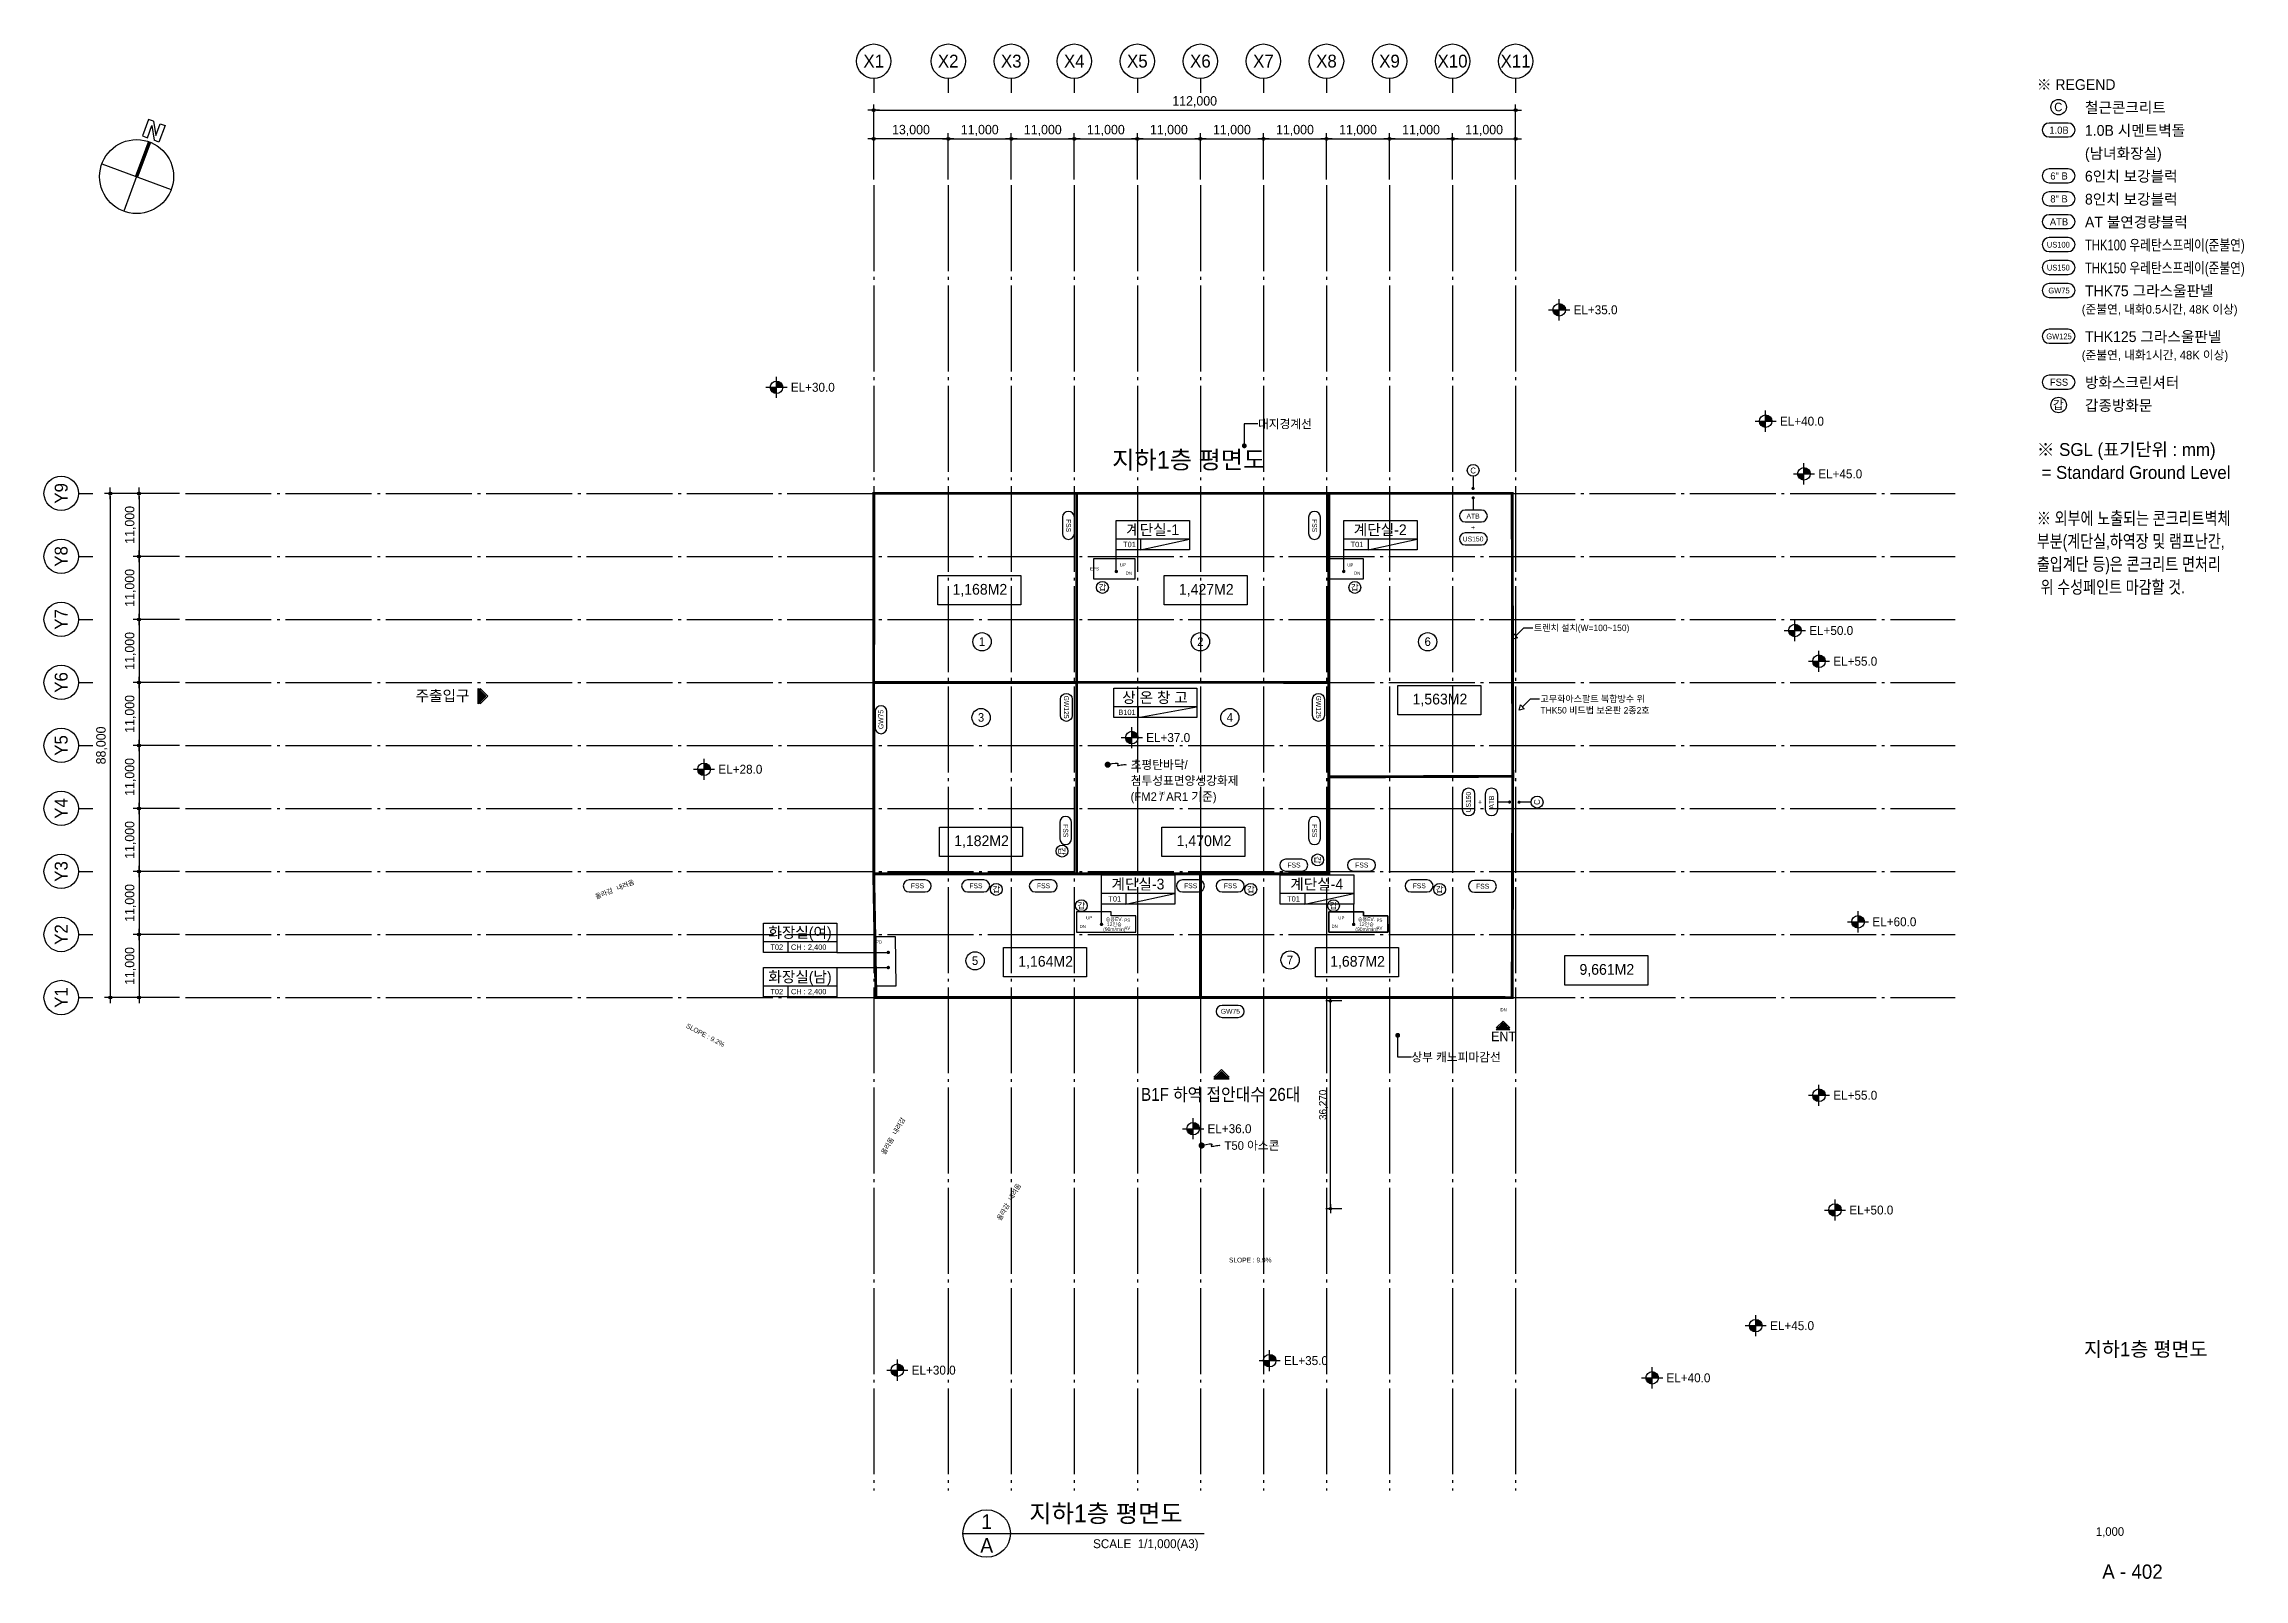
# Model space of a CAD drawing. Header units: millimetres. Extents: x 252735598 to 255219468, y 503852592 to 504847014.
# Drawn here: x 253155598 to 253539468, y 504282078 to 504550014 of the extents above; entities that cross this region are included whole.
import ezdxf
from ezdxf.enums import TextEntityAlignment as Align

# ---------------------------------------------------------------- set-up
doc = ezdxf.new("R2010")
doc.units = ezdxf.units.MM
doc.linetypes.add('CEN', pattern=[35, 30, -2, 1, -2])
for name, color, linetype in [('4A.TEC CEN', 1, 'CEN'), ('4A.TEC DIM', 7, 'Continuous'), ('4A.TEC FORM-TEXT', 3, 'Continuous'), ('4A.TEC TEXT', 7, 'Continuous'), ('4A.TEC TEXT 1', 3, 'Continuous'), ('4A.TEC TEXT 2', 3, 'Continuous'), ('4A.TEC 심볼', 7, 'Continuous'), ('DEFPOINT', 135, 'Continuous'), ('㈜SE&C DIM', 7, 'Continuous'), ('㈜SE&C TEXT', 7, 'Continuous'), ('㈜SE&C TEXT 1', 3, 'Continuous'), ('㈜SE&C 심볼', 7, 'Continuous')]:
    doc.layers.add(name, color=color, linetype=linetype)
doc.styles.add('돋움', font='')
doc.styles.get('돋움').set_extended_font_data('돋움')
doc.dimstyles.new('DIM_400(외부치수)', dxfattribs={"dimscale": 1200, "dimtxt": 3.3, "dimasz": 1, "dimexe": 2, "dimexo": 2, "dimgap": 1, "dimtad": 1, "dimdec": 0, "dimdsep": 46, "dimlunit": 6, "dimtxsty": '돋움', "dimblk1": 'DIMDOT', "dimblk2": 'DIMDOT', "dimsah": 1, "dimcen": 2.5, "dimdle": 1.5, "dimclrd": 8, "dimclre": 8, "dimclrt": 3, "dimadec": 0, "dimazin": 0, "dimtfac": 1, "dimtdec": 0, "dimtix": 1, "dimtmove": 2, "dimatfit": 3, "dimldrblk": 'DIMDOT', "dimfxl": 1, "dimtvp": 1, "dimtolj": 1, "dimtzin": 0, "dimarcsym": 0})
doc.dimstyles.new('DIM_600(외부치수)', dxfattribs={"dimscale": 400, "dimtxt": 3.3, "dimasz": 1, "dimexe": 2, "dimexo": 2, "dimgap": 1, "dimtad": 1, "dimdec": 0, "dimdsep": 46, "dimlunit": 6, "dimtxsty": '돋움', "dimblk1": 'DIMDOT', "dimblk2": 'DIMDOT', "dimsah": 1, "dimcen": 2.5, "dimdle": 1.5, "dimclrd": 8, "dimclre": 8, "dimclrt": 3, "dimadec": 0, "dimazin": 0, "dimtfac": 1, "dimtdec": 0, "dimtix": 1, "dimtmove": 2, "dimatfit": 3, "dimldrblk": 'DIMDOT', "dimfxl": 1, "dimtvp": 1, "dimtolj": 1, "dimtzin": 0, "dimarcsym": 0})

msp = doc.modelspace()

# ---------------------------------------------------------------- texts
at = {"layer": '4A.TEC FORM-TEXT', "style": '돋움'}
msp.add_text('A - 402', height=2500, dxfattribs=at).set_placement((253520011.2, 504282113.5, 3333.3), align=Align.CENTER)
at = {"layer": '4A.TEC TEXT', "style": '돋움'}
for s, height, p in [('대지경계선', 1500, (253367421.2, 504483688.1, -1667.1)), ('트렌치 설치(W=100~150)', 1125, (253415568.4, 504448096.2, -0.4)), ('고무화아스팔트 복합방수 위', 1125, (253416715.8, 504435721, -0.4)), ('THK50 비드법 보온판 2종2호', 1125, (253416715.8, 504433712.7, -0.4)), ('상부 캐노피마감선', 1500, (253394186.5, 504373169.5, -0.4)), ('T50 아스콘', 1500, (253361591.8, 504357743.4))]:
    msp.add_text(s, height=height, dxfattribs=at).set_placement(p, align=Align.MIDDLE_LEFT)
for s, height, p in [('C', 1036.9, (253404961, 504475570.1, -0.4)), ('갑', 1036.9, (253340291.9, 504455135.9, 3333.3)), ('갑', 1036.9, (253384312.3, 504455135.9, 3333.3)), ('주출입구', 1875, (253225142.3, 504436262.2, -1666.7)), ('갑', 1036.9, (253321769.3, 504402417.2, 1.3)), ('갑', 1036.9, (253366173.7, 504402417.2, 1.3)), ('갑', 1036.9, (253399126.1, 504402417.2, 1.3)), ('갑', 1036.9, (253336592.3, 504399585.5, 12500)), ('갑', 1036.9, (253380592.3, 504399585.5, 12500)), ('ENT', 1666.67, (253410280, 504376788.2, 4165.7))]:
    msp.add_text(s, height=height, dxfattribs=at).set_placement(p, align=Align.MIDDLE_CENTER)
for s, height, rotation, p in [('FSS', 855.48, 270, (253334356.8, 504465950.3, 1.3)), ('FSS', 855.48, 270, (253377302.6, 504465950.3, 1.3)), ('GW125', 855.48, 270, (253334000.1, 504434264.4)), ('GW125', 855.48, 270, (253378000.1, 504434264.4)), ('GW75', 855.48, 90, (253301626.8, 504432112.2)), ('US150', 855.48, 90, (253404148.3, 504417680.4)), ('+', 855.5, 90, (253406148.3, 504417680.4)), ('ATB', 855.48, 90, (253408148.3, 504417680.4)), ('FSS', 855.48, 270, (253333871.3, 504412687.9, 1.3)), ('FSS', 855.48, 270, (253377302.6, 504412687.9, 1.3))]:
    msp.add_text(s, height=height, rotation=rotation, dxfattribs=at).set_placement(p, align=Align.MIDDLE)
for s, height, p in [('ATB', 855.48, (253404958.2, 504467611.8, -0.4)), ('US150', 855.48, (253404958.2, 504463611.8, -0.4)), ('+', 855.5, (253404958.2, 504465611.8, -0.4)), ('FSS', 855.48, (253373702.3, 504406698.4)), ('FSS', 855.48, (253385528.8, 504406698.4)), ('FSS', 855.48, (253308005.4, 504403079.1, 1.3)), ('FSS', 855.48, (253318205.4, 504403079.1, 1.3)), ('FSS', 855.48, (253330005.4, 504403079.1, 1.3)), ('FSS', 855.48, (253355675.7, 504403079.1, 1.3)), ('FSS', 855.48, (253362609.8, 504403079.1, 1.3)), ('FSS', 855.48, (253395562.3, 504403079.1, 1.3)), ('FSS', 855.48, (253406627.5, 504402997.5, 1.3)), ('GW75', 855.48, (253362609.8, 504381167, 1.3))]:
    msp.add_text(s, height=height, dxfattribs=at).set_placement(p, align=Align.MIDDLE)
at = {"layer": '4A.TEC TEXT', "color": 3, "style": '돋움'}
for s, height, p in [('T01', 937.5, (253345001, 504462654.3, 3333.3)), ('계단실-1', 1875, (253349054.1, 504465227, 3333.3)), ('T01', 937.5, (253384696.9, 504462654.3, 3333.3)), ('계단실-2', 1875, (253388750, 504465227, 3333.3)), ('상 온 창 고', 1875, (253349455.5, 504435939)), ('B101', 937.5, (253344569.1, 504433366.3)), ('계단실-3', 1875, (253346477.4, 504403370.8, 6250)), ('계단실-4', 1875, (253377677.5, 504403370.8, 6250)), ('T01', 937.5, (253342424.3, 504400798.1, 6250)), ('T01', 937.5, (253373624.4, 504400798.1, 6250)), ('화장실(여)', 1875, (253287505.6, 504394939.7, 38344.4)), ('T02', 937.5, (253283452.5, 504392367, 38344.4)), ('화장실(남)', 1875, (253287505.6, 504387183, 38344.4)), ('T02', 937.5, (253283452.5, 504384610.2, 38344.4))]:
    msp.add_text(s, height=height, dxfattribs=at).set_placement(p, align=Align.MIDDLE_CENTER)
at = {"layer": '4A.TEC TEXT', "color": 1, "style": '돋움'}
for s, p in [('1,168M2', (253318892.1, 504454829)), ('1,427M2', (253358400.4, 504454829)), ('1,563M2', (253399173.7, 504435667)), ('1,182M2', (253319182.1, 504410939.6)), ('1,470M2', (253358009.2, 504410939.6)), ('1,164M2', (253330366.1, 504389891.7)), ('1,687M2', (253384790.5, 504389891.7)), ('9,661M2', (253428292.7, 504388485))]:
    msp.add_text(s, height=1875, dxfattribs=at).set_placement(p, align=Align.MIDDLE_CENTER)
at = {"layer": '4A.TEC TEXT', "color": 6, "style": '돋움'}
for s, p in [('1', (253319267.5, 504445694.2)), ('2', (253357364.1, 504445694.2)), ('6', (253397029.3, 504445694.2)), ('3', (253319099.9, 504432465)), ('4', (253362505.7, 504432465)), ('5', (253318054.9, 504390008.4)), ('7', (253373014.2, 504390139.8))]:
    msp.add_text(s, height=1500, dxfattribs=at).set_placement(p, align=Align.MIDDLE_CENTER)
at = {"layer": '4A.TEC TEXT', "style": '돋움'}
for s, rotation, p in [('C', 90, (253416106.5, 504417683.3)), ('갑', 270, (253333209.4, 504409124.1, 1.3)), ('갑', 270, (253377810.7, 504407589.3, 4168))]:
    msp.add_text(s, height=1036.9, rotation=rotation, dxfattribs=at).set_placement(p, align=Align.MIDDLE_CENTER)
at = {"layer": '4A.TEC TEXT', "color": 3, "style": '돋움'}
for p in [(253285934.3, 504392367, 38344.4), (253285934.3, 504384610.2, 38344.4)]:
    msp.add_text('CH : 2,400', height=937.5, dxfattribs=at).set_placement(p, align=Align.MIDDLE_LEFT)
at = {"layer": '4A.TEC TEXT', "style": '돋움', "width": 0.9}
msp.add_text('B1F 하역 접안대수 26대', height=2250, dxfattribs=at).set_placement((253360916.6, 504366663.4, -0.4), align=Align.MIDDLE_CENTER)
at = {"layer": '4A.TEC TEXT 2', "color": 3, "style": '돋움'}
for p in [(253341971.7, 504474957.3, 3333.3), (253327516.7, 504291049.2, 3333.3)]:
    msp.add_text('지하1층 평면도', height=3105, dxfattribs=at).set_placement(p, align=Align.BOTTOM_LEFT)
at = {"layer": '4A.TEC TEXT 2', "style": '돋움'}
for s, height, p in [('지하1층 평면도', 2500, (253522320, 504320949.1, 3333.3)), ('1,000', 1500, (253516091.3, 504289613.4, 3333.3))]:
    msp.add_text(s, height=height, dxfattribs=at).set_placement(p, align=Align.CENTER)
at = {"layer": '4A.TEC TEXT 2', "color": 3, "style": '돋움'}
for s, p in [('1', (253320087.8, 504292084.2, 3333.3)), ('A', (253320087.8, 504287944.2, 3333.3))]:
    msp.add_text(s, height=2587.5, dxfattribs=at).set_placement(p, align=Align.MIDDLE)
msp.add_text('SCALE  1/1,000(A3)', height=1552.5, dxfattribs=at).set_placement((253357052.2, 504286997.8, 3333.3), align=Align.BOTTOM_RIGHT)
at = {"layer": '㈜SE&C TEXT', "style": '돋움'}
for s, height, rotation, p in [('UP', 555.56, 0.006524, (253343845.9, 504459095.8, -2916.7)), ('UP', 555.56, 359.993476, (253383532.9, 504459082.9, -2916.7)), ('EPS', 555.56, 359.993476, (253338896.7, 504458407.3)), ('DN', 555.56, 0.006524, (253344885.3, 504457641.2, -2916.7)), ('DN', 555.56, 359.993476, (253384724.6, 504457636.5, -2916.7)), ('UP', 555.56, 359.993476, (253337964.1, 504397494.9)), ('UP', 555.56, 359.993476, (253381971.6, 504397479.9)), ('DN', 555.56, 359.993476, (253336847.3, 504395966.9)), ('(90m/min)', 625, 0.006524, (253342356.1, 504395488.8, -4166.7)), ('승용EV.', 625, 0.006524, (253342356.1, 504397238.8, -4166.7)), ('12인승', 625, 0.006524, (253342356.1, 504396363.8, -4166.7)), ('AV', 555.56, 359.993476, (253344619.2, 504395702.3, 2083.3)), ('PS', 555.56, 359.993476, (253344619.2, 504397064.8)), ('DN', 555.56, 359.993476, (253380798.8, 504396000)), ('(90m/min)', 625, 0.006524, (253386356.1, 504395488.8, -4166.7)), ('승용EV.', 625, 0.006524, (253386356.1, 504397238.8, -4166.7)), ('12인승', 625, 0.006524, (253386356.1, 504396363.8, -4166.7)), ('AV', 555.56, 359.993476, (253388619.2, 504395702.3, 2083.3)), ('PS', 555.56, 359.993476, (253388619.2, 504397064.8)), ('PD', 555.56, 359.993476, (253301294.2, 504393277.3, 53229.1)), ('DN', 555.56, 359.993476, (253410275.2, 504381441.1, -0.4))]:
    msp.add_text(s, height=height, rotation=rotation, dxfattribs=at).set_placement(p, align=Align.MIDDLE_CENTER)
at = {"layer": '㈜SE&C TEXT 1', "style": '돋움'}
for s, height, rotation, p in [('올라감', 833.33, 21.657146, (253253320, 504401730)), ('내려옴', 833.33, 21.657146, (253257037.6, 504403206.2, -1666.7)), ('SLOPE : 9.2%', 833.333, 332, (253271007.6, 504377002.1, -0.4)), ('내려감', 833.33, 60.173414, (253304753.6, 504361143.6, -6667.1)), ('올라옴', 833.33, 60.173414, (253302769.7, 504357670.3, -5000.4)), ('내려옴', 833.33, 60.173414, (253324943.9, 504349633.4, -1666.7)), ('올라감', 833.33, 60.173414, (253322960, 504346160))]:
    msp.add_text(s, height=height, rotation=rotation, dxfattribs=at).set_placement(p, align=Align.MIDDLE_CENTER)
msp.add_text('SLOPE : 9.9%', height=833.333, dxfattribs=at).set_placement((253366073.4, 504337751.3, -5000.4), align=Align.MIDDLE_CENTER)

# ---------------------------------------------------------------- blocks, each defined once
blk = doc.blocks.new('a4w')
at = {"layer": '4A.TEC 심볼'}
for points in [[(-19898, 7460444), (-21873, 7460444, 1), (-21873, 7458989), (-19898, 7458989, 1)], [(-19898, 7455644), (-21873, 7455644, 1), (-21873, 7454189), (-19898, 7454189, 1)], [(-19898, 7453244), (-21873, 7453244, 1), (-21873, 7451789), (-19898, 7451789, 1)], [(-19898, 7450844), (-21873, 7450844, 1), (-21873, 7449389), (-19898, 7449389, 1)], [(-19898, 7448444), (-21873, 7448444, 1), (-21873, 7446989), (-19898, 7446989, 1)], [(-19898, 7446044), (-21873, 7446044, 1), (-21873, 7444589), (-19898, 7444589, 1)], [(-19898, 7443644), (-21873, 7443644, 1), (-21873, 7442189), (-19898, 7442189, 1)], [(-19898, 7438844), (-21873, 7438844, 1), (-21873, 7437389), (-19898, 7437389, 1)], [(-19898, 7434044), (-21873, 7434044, 1), (-21873, 7432589), (-19898, 7432589, 1)]]:
    blk.add_lwpolyline(points, format="xyb", close=True, dxfattribs=at)
for centre in [(-20886, 7462116), (-20886, 7430916)]:
    blk.add_circle(centre, 808, dxfattribs=at)
at = {"layer": '4A.TEC TEXT', "style": '돋움'}
for s, p in [('C', (-20923, 7462128)), ('갑', (-20923, 7430928))]:
    blk.add_text(s, height=900, dxfattribs=at).set_placement(p, align=Align.MIDDLE_CENTER)
for s, height, p in [('1.0B', 750, (-20845, 7459705)), ('6" B', 750, (-20845, 7454905)), ('8" B', 750, (-20845, 7452505)), ('ATB', 750, (-20845, 7450105)), ('US100', 600, (-20916, 7447705)), ('US150', 600, (-20916, 7445305)), ('GW75', 600, (-20845, 7442905)), ('GW125', 600, (-20845, 7438105)), ('FSS', 750, (-20845, 7433305))]:
    blk.add_text(s, height=height, dxfattribs=at).set_placement(p, align=Align.MIDDLE)
at = {"layer": '4A.TEC TEXT 2', "color": 3, "style": '돋움'}
for s, height, p in [('※ REGEND', 1125, (-23170, 7463576)), ('철근콘크리트', 1125, (-18130, 7461176)), ('1.0B 시멘트벽돌', 1125, (-18130, 7458776)), ('(남녀화장실)', 1125, (-18130, 7456376)), ('6인치 보강블럭', 1125, (-18130, 7453976)), ('8인치 보강블럭', 1125, (-18130, 7451576)), ('AT 불연경량블럭', 1125, (-18130, 7449176)), ('THK75 그라스울판넬', 1125, (-18130, 7441976)), ('(준불연, 내화0.5시간, 48K 이상)', 900, (-18466, 7440222)), ('THK125 그라스울판넬', 1125, (-18130, 7437176)), ('(준불연, 내화1시간, 48K 이상)', 900, (-18466, 7435422)), ('방화스크린셔터', 1125, (-18130, 7432376)), ('갑종방화문', 1125, (-18130, 7429976)), ('※ SGL (표기단위 : mm)', 1350, (-23170, 7425176)), (' = Standard Ground Level', 1350, (-23170, 7422776))]:
    blk.add_text(s, height=height, dxfattribs=at).set_placement(p, align=Align.BOTTOM_LEFT)
at = {"layer": '4A.TEC TEXT 2', "color": 3, "style": '돋움', "width": 0.8}
for s, height, p in [('THK100 우레탄스프레이(준불연)', 1125, (-18130, 7446776)), ('THK150 우레탄스프레이(준불연)', 1125, (-18130, 7444376)), ('※ 외부에 노출되는 콘크리트벽체', 1350, (-23170, 7417976)), ('부분(계단실,하역장 및 램프난간,', 1350, (-23170, 7415576)), ('출입계단 등)은 콘크리트 면처리', 1350, (-23170, 7413176)), (' 위 수성페인트 마감할 것.', 1350, (-23170, 7410776))]:
    blk.add_text(s, height=height, dxfattribs=at).set_placement(p, align=Align.BOTTOM_LEFT)
blk = doc.blocks.new('FL-LEVEL1')
at = {"layer": '4A.TEC 심볼', "linetype": 'ByBlock'}
h = blk.add_hatch(color=256, dxfattribs=at)
h.paths.add_polyline_path([(295, 175), (295, 0), (470, 0, 0.414214)])
h.paths.add_polyline_path([(295, 0), (120, 0, 0.414214), (295, -175)])
for p, q in [((0, 0), (590, 0)), ((295, -295), (295, 295))]:
    blk.add_line(p, q, dxfattribs=at)
blk.add_circle((295, 0), 175, dxfattribs=at)
at = {"layer": '4A.TEC TEXT 2', "color": 3, "linetype": 'ByBlock', "style": '돋움'}
blk.add_attdef('FL', text='', height=250, dxfattribs=at).set_placement((695, 0), align=Align.MIDDLE_LEFT)
blk = doc.blocks.new('zw$CF70')
at = {"layer": '4A.TEC 심볼', "color": 1, "const_width": 640}
blk.add_lwpolyline([(320, 7842, 1), (961, 7842, 1)], format="xyb", close=True, dxfattribs=at)
at = {"layer": '4A.TEC 심볼', "color": 1}
blk.add_lwpolyline([(642, 7842), (1607, 8062), (2240, 8164), (2606, 8172), (2767, 8112), (2789, 8009), (2736, 7889), (2671, 7777), (2659, 7697), (2749, 7670), (2931, 7686), (3177, 7730), (3464, 7787), (3763, 7842), (4050, 7880), (4299, 7885), (4484, 7842)], dxfattribs=at)
at = {"layer": '4A.TEC TEXT', "style": '돋움'}
for s, height, p in [('초평탄바닥/', 1800, (5445, 7842)), ('침투성표면양생강화제', 1800, (5445, 4499)), ('(FM2 / AR1 기준)', 1800, (5445, 1156)), ('3rd', 600, (11376, 1901))]:
    blk.add_text(s, height=height, dxfattribs=at).set_placement(p, align=Align.MIDDLE_LEFT)
blk = doc.blocks.new('DIMDOT')
at = {"color": 0}
blk.add_line((-2, 0), (2, 0), dxfattribs=at)
for radius in [0.5, 0.25]:
    blk.add_circle((0, 0), radius, dxfattribs=at)
blk = doc.blocks.new('*D94')
at = {"layer": '4A.TEC DIM', "color": 8, "lineweight": -2, "transparency": 16777216}
for p, q in [((169308, -38163), (169308, -25069)), ((169808, -26069), (280808, -26069)), ((281308, -38163), (281308, -25069))]:
    blk.add_line(p, q, dxfattribs=at)
at = {"layer": 'Defpoints', "color": 0, "transparency": 16777216}
for p in [(281308, -26069), (169308, -39163), (281308, -39163)]:
    blk.add_point(p, dxfattribs=at)
at = {"layer": '4A.TEC DIM', "color": 8, "lineweight": -2, "transparency": 16777216, "xscale": 500, "yscale": 500, "zscale": 500, "rotation": 180}
blk.add_blockref('DIMDOT', (169308, -26069), dxfattribs=at)
at = {"layer": '4A.TEC DIM', "color": 8, "lineweight": -2, "transparency": 16777216, "xscale": 500, "yscale": 500, "zscale": 500}
blk.add_blockref('DIMDOT', (281308, -26069), dxfattribs=at)
at = {"layer": '4A.TEC DIM', "color": 3, "transparency": 16777216, "insert": (225308, -24584), "char_height": 1650, "attachment_point": 5, "style": '돋움'}
blk.add_mtext('\\A1;112,000', dxfattribs=at)
blk = doc.blocks.new('ccs122')
at = {"layer": '4A.TEC 심볼'}
blk.add_line((0, 8), (0, 3), dxfattribs=at)
blk.add_circle((0, 14), 6, dxfattribs=at)
at = {"layer": '4A.TEC TEXT 2', "color": 3, "style": '돋움'}
blk.add_attdef('NO', text='', height=4.5, dxfattribs=at).set_placement((-0.01, 14.02), align=Align.MIDDLE_CENTER)
blk = doc.blocks.new('*D95')
at = {"layer": '4A.TEC DIM', "color": 8, "lineweight": -2, "transparency": 16777216}
for p, q in [((48195, -103937), (40113, -103937)), ((41113, -104437), (41113, -114437)), ((48195, -114937), (40113, -114937))]:
    blk.add_line(p, q, dxfattribs=at)
at = {"layer": 'Defpoints', "color": 0, "transparency": 16777216}
for p in [(49195, -103937), (41113, -114937), (49195, -114937)]:
    blk.add_point(p, dxfattribs=at)
at = {"layer": '4A.TEC DIM', "color": 8, "lineweight": -2, "transparency": 16777216, "xscale": 500, "yscale": 500, "zscale": 500}
for p, rotation in [((41113, -103937), 90), ((41113, -114937), 270)]:
    blk.add_blockref('DIMDOT', p, dxfattribs=dict(at, rotation=rotation))
at = {"layer": '4A.TEC DIM', "color": 3, "transparency": 16777216, "insert": (39628, -109437), "char_height": 1650, "attachment_point": 5, "rotation": 90, "style": '돋움'}
blk.add_mtext('\\A1;11,000', dxfattribs=at)
blk = doc.blocks.new('*D96')
at = {"layer": '4A.TEC DIM', "color": 8, "lineweight": -2, "transparency": 16777216}
for p, q in [((48195, -92937), (35100, -92937)), ((36100, -93437), (36100, -180437)), ((48195, -180937), (35100, -180937))]:
    blk.add_line(p, q, dxfattribs=at)
at = {"layer": 'Defpoints', "color": 0, "transparency": 16777216}
for p in [(49195, -92937), (36100, -180937), (49195, -180937)]:
    blk.add_point(p, dxfattribs=at)
at = {"layer": '4A.TEC DIM', "color": 8, "lineweight": -2, "transparency": 16777216, "xscale": 500, "yscale": 500, "zscale": 500}
for p, rotation in [((36100, -92937), 90), ((36100, -180937), 270)]:
    blk.add_blockref('DIMDOT', p, dxfattribs=dict(at, rotation=rotation))
at = {"layer": '4A.TEC DIM', "color": 3, "transparency": 16777216, "insert": (34615, -136937), "char_height": 1650, "attachment_point": 5, "rotation": 90, "style": '돋움'}
blk.add_mtext('\\A1;88,000', dxfattribs=at)
blk = doc.blocks.new('*D97')
at = {"layer": '4A.TEC DIM', "color": 8, "lineweight": -2, "transparency": 16777216}
for p, q in [((48195, -169937), (40113, -169937)), ((41113, -170437), (41113, -180437)), ((48195, -180937), (40113, -180937))]:
    blk.add_line(p, q, dxfattribs=at)
at = {"layer": 'Defpoints', "color": 0, "transparency": 16777216}
for p in [(49195, -169937), (41113, -180937), (49195, -180937)]:
    blk.add_point(p, dxfattribs=at)
at = {"layer": '4A.TEC DIM', "color": 8, "lineweight": -2, "transparency": 16777216, "xscale": 500, "yscale": 500, "zscale": 500}
for p, rotation in [((41113, -169937), 90), ((41113, -180937), 270)]:
    blk.add_blockref('DIMDOT', p, dxfattribs=dict(at, rotation=rotation))
at = {"layer": '4A.TEC DIM', "color": 3, "transparency": 16777216, "insert": (39628, -175437), "char_height": 1650, "attachment_point": 5, "rotation": 90, "style": '돋움'}
blk.add_mtext('\\A1;11,000', dxfattribs=at)
blk = doc.blocks.new('*D98')
at = {"layer": '4A.TEC DIM', "color": 8, "lineweight": -2, "transparency": 16777216}
for p, q in [((48195, -158937), (40113, -158937)), ((41113, -159437), (41113, -169437)), ((48195, -169937), (40113, -169937))]:
    blk.add_line(p, q, dxfattribs=at)
at = {"layer": 'Defpoints', "color": 0, "transparency": 16777216}
for p in [(49195, -158937), (41113, -169937), (49195, -169937)]:
    blk.add_point(p, dxfattribs=at)
at = {"layer": '4A.TEC DIM', "color": 8, "lineweight": -2, "transparency": 16777216, "xscale": 500, "yscale": 500, "zscale": 500}
for p, rotation in [((41113, -158937), 90), ((41113, -169937), 270)]:
    blk.add_blockref('DIMDOT', p, dxfattribs=dict(at, rotation=rotation))
at = {"layer": '4A.TEC DIM', "color": 3, "transparency": 16777216, "insert": (39628, -164437), "char_height": 1650, "attachment_point": 5, "rotation": 90, "style": '돋움'}
blk.add_mtext('\\A1;11,000', dxfattribs=at)
blk = doc.blocks.new('*D99')
at = {"layer": '4A.TEC DIM', "color": 8, "lineweight": -2, "transparency": 16777216}
for p, q in [((48195, -147937), (40113, -147937)), ((41113, -148437), (41113, -158437)), ((48195, -158937), (40113, -158937))]:
    blk.add_line(p, q, dxfattribs=at)
at = {"layer": 'Defpoints', "color": 0, "transparency": 16777216}
for p in [(49195, -147937), (41113, -158937), (49195, -158937)]:
    blk.add_point(p, dxfattribs=at)
at = {"layer": '4A.TEC DIM', "color": 8, "lineweight": -2, "transparency": 16777216, "xscale": 500, "yscale": 500, "zscale": 500}
for p, rotation in [((41113, -147937), 90), ((41113, -158937), 270)]:
    blk.add_blockref('DIMDOT', p, dxfattribs=dict(at, rotation=rotation))
at = {"layer": '4A.TEC DIM', "color": 3, "transparency": 16777216, "insert": (39628, -153437), "char_height": 1650, "attachment_point": 5, "rotation": 90, "style": '돋움'}
blk.add_mtext('\\A1;11,000', dxfattribs=at)
blk = doc.blocks.new('*D100')
at = {"layer": '4A.TEC DIM', "color": 8, "lineweight": -2, "transparency": 16777216}
for p, q in [((48195, -136937), (40113, -136937)), ((41113, -137437), (41113, -147437)), ((48195, -147937), (40113, -147937))]:
    blk.add_line(p, q, dxfattribs=at)
at = {"layer": 'Defpoints', "color": 0, "transparency": 16777216}
for p in [(49195, -136937), (41113, -147937), (49195, -147937)]:
    blk.add_point(p, dxfattribs=at)
at = {"layer": '4A.TEC DIM', "color": 8, "lineweight": -2, "transparency": 16777216, "xscale": 500, "yscale": 500, "zscale": 500}
for p, rotation in [((41113, -136937), 90), ((41113, -147937), 270)]:
    blk.add_blockref('DIMDOT', p, dxfattribs=dict(at, rotation=rotation))
at = {"layer": '4A.TEC DIM', "color": 3, "transparency": 16777216, "insert": (39628, -142437), "char_height": 1650, "attachment_point": 5, "rotation": 90, "style": '돋움'}
blk.add_mtext('\\A1;11,000', dxfattribs=at)
blk = doc.blocks.new('*D101')
at = {"layer": '4A.TEC DIM', "color": 8, "lineweight": -2, "transparency": 16777216}
for p, q in [((48195, -125937), (40113, -125937)), ((41113, -126437), (41113, -136437)), ((48195, -136937), (40113, -136937))]:
    blk.add_line(p, q, dxfattribs=at)
at = {"layer": 'Defpoints', "color": 0, "transparency": 16777216}
for p in [(49195, -125937), (41113, -136937), (49195, -136937)]:
    blk.add_point(p, dxfattribs=at)
at = {"layer": '4A.TEC DIM', "color": 8, "lineweight": -2, "transparency": 16777216, "xscale": 500, "yscale": 500, "zscale": 500}
for p, rotation in [((41113, -125937), 90), ((41113, -136937), 270)]:
    blk.add_blockref('DIMDOT', p, dxfattribs=dict(at, rotation=rotation))
at = {"layer": '4A.TEC DIM', "color": 3, "transparency": 16777216, "insert": (39628, -131437), "char_height": 1650, "attachment_point": 5, "rotation": 90, "style": '돋움'}
blk.add_mtext('\\A1;11,000', dxfattribs=at)
blk = doc.blocks.new('*D102')
at = {"layer": '4A.TEC DIM', "color": 8, "lineweight": -2, "transparency": 16777216}
for p, q in [((48195, -114937), (40113, -114937)), ((41113, -115437), (41113, -125437)), ((48195, -125937), (40113, -125937))]:
    blk.add_line(p, q, dxfattribs=at)
at = {"layer": 'Defpoints', "color": 0, "transparency": 16777216}
for p in [(49195, -114937), (41113, -125937), (49195, -125937)]:
    blk.add_point(p, dxfattribs=at)
at = {"layer": '4A.TEC DIM', "color": 8, "lineweight": -2, "transparency": 16777216, "xscale": 500, "yscale": 500, "zscale": 500}
for p, rotation in [((41113, -114937), 90), ((41113, -125937), 270)]:
    blk.add_blockref('DIMDOT', p, dxfattribs=dict(at, rotation=rotation))
at = {"layer": '4A.TEC DIM', "color": 3, "transparency": 16777216, "insert": (39628, -120437), "char_height": 1650, "attachment_point": 5, "rotation": 90, "style": '돋움'}
blk.add_mtext('\\A1;11,000', dxfattribs=at)
blk = doc.blocks.new('*D103')
at = {"layer": '4A.TEC DIM', "color": 8, "lineweight": -2, "transparency": 16777216}
for p, q in [((169308, -38163), (169308, -30082)), ((182308, -38163), (182308, -30082)), ((181808, -31082), (169808, -31082))]:
    blk.add_line(p, q, dxfattribs=at)
at = {"layer": 'Defpoints', "color": 0, "transparency": 16777216}
for p in [(169308, -31082), (169308, -39163), (182308, -39163)]:
    blk.add_point(p, dxfattribs=at)
at = {"layer": '4A.TEC DIM', "color": 8, "lineweight": -2, "transparency": 16777216, "xscale": 500, "yscale": 500, "zscale": 500, "rotation": 180}
blk.add_blockref('DIMDOT', (169308, -31082), dxfattribs=at)
at = {"layer": '4A.TEC DIM', "color": 8, "lineweight": -2, "transparency": 16777216, "xscale": 500, "yscale": 500, "zscale": 500}
blk.add_blockref('DIMDOT', (182308, -31082), dxfattribs=at)
at = {"layer": '4A.TEC DIM', "color": 3, "transparency": 16777216, "insert": (175808, -29597), "char_height": 1650, "attachment_point": 5, "style": '돋움'}
blk.add_mtext('\\A1;13,000', dxfattribs=at)
blk = doc.blocks.new('*D104')
at = {"layer": '4A.TEC DIM', "color": 8, "lineweight": -2, "transparency": 16777216}
for p, q in [((48195, -92937), (40113, -92937)), ((41113, -93437), (41113, -103437)), ((48195, -103937), (40113, -103937))]:
    blk.add_line(p, q, dxfattribs=at)
at = {"layer": 'Defpoints', "color": 0, "transparency": 16777216}
for p in [(49195, -92937), (41113, -103937), (49195, -103937)]:
    blk.add_point(p, dxfattribs=at)
at = {"layer": '4A.TEC DIM', "color": 8, "lineweight": -2, "transparency": 16777216, "xscale": 500, "yscale": 500, "zscale": 500}
for p, rotation in [((41113, -92937), 90), ((41113, -103937), 270)]:
    blk.add_blockref('DIMDOT', p, dxfattribs=dict(at, rotation=rotation))
at = {"layer": '4A.TEC DIM', "color": 3, "transparency": 16777216, "insert": (39628, -98437), "char_height": 1650, "attachment_point": 5, "rotation": 90, "style": '돋움'}
blk.add_mtext('\\A1;11,000', dxfattribs=at)
blk = doc.blocks.new('*D105')
at = {"layer": '4A.TEC DIM', "color": 8, "lineweight": -2, "transparency": 16777216}
for p, q in [((270308, -38163), (270308, -30082)), ((281308, -38163), (281308, -30082)), ((270808, -31082), (280808, -31082))]:
    blk.add_line(p, q, dxfattribs=at)
at = {"layer": 'Defpoints', "color": 0, "transparency": 16777216}
for p in [(281308, -31082), (270308, -39163), (281308, -39163)]:
    blk.add_point(p, dxfattribs=at)
at = {"layer": '4A.TEC DIM', "color": 8, "lineweight": -2, "transparency": 16777216, "xscale": 500, "yscale": 500, "zscale": 500, "rotation": 180}
blk.add_blockref('DIMDOT', (270308, -31082), dxfattribs=at)
at = {"layer": '4A.TEC DIM', "color": 8, "lineweight": -2, "transparency": 16777216, "xscale": 500, "yscale": 500, "zscale": 500}
blk.add_blockref('DIMDOT', (281308, -31082), dxfattribs=at)
at = {"layer": '4A.TEC DIM', "color": 3, "transparency": 16777216, "insert": (275808, -29597), "char_height": 1650, "attachment_point": 5, "style": '돋움'}
blk.add_mtext('\\A1;11,000', dxfattribs=at)
blk = doc.blocks.new('*D106')
at = {"layer": '4A.TEC DIM', "color": 8, "lineweight": -2, "transparency": 16777216}
for p, q in [((259308, -38163), (259308, -30082)), ((270308, -38163), (270308, -30082)), ((259808, -31082), (269808, -31082))]:
    blk.add_line(p, q, dxfattribs=at)
at = {"layer": 'Defpoints', "color": 0, "transparency": 16777216}
for p in [(270308, -31082), (259308, -39163), (270308, -39163)]:
    blk.add_point(p, dxfattribs=at)
at = {"layer": '4A.TEC DIM', "color": 8, "lineweight": -2, "transparency": 16777216, "xscale": 500, "yscale": 500, "zscale": 500, "rotation": 180}
blk.add_blockref('DIMDOT', (259308, -31082), dxfattribs=at)
at = {"layer": '4A.TEC DIM', "color": 8, "lineweight": -2, "transparency": 16777216, "xscale": 500, "yscale": 500, "zscale": 500}
blk.add_blockref('DIMDOT', (270308, -31082), dxfattribs=at)
at = {"layer": '4A.TEC DIM', "color": 3, "transparency": 16777216, "insert": (264808, -29597), "char_height": 1650, "attachment_point": 5, "style": '돋움'}
blk.add_mtext('\\A1;11,000', dxfattribs=at)
blk = doc.blocks.new('*D107')
at = {"layer": '4A.TEC DIM', "color": 8, "lineweight": -2, "transparency": 16777216}
for p, q in [((248308, -38163), (248308, -30082)), ((259308, -38163), (259308, -30082)), ((248808, -31082), (258808, -31082))]:
    blk.add_line(p, q, dxfattribs=at)
at = {"layer": 'Defpoints', "color": 0, "transparency": 16777216}
for p in [(259308, -31082), (248308, -39163), (259308, -39163)]:
    blk.add_point(p, dxfattribs=at)
at = {"layer": '4A.TEC DIM', "color": 8, "lineweight": -2, "transparency": 16777216, "xscale": 500, "yscale": 500, "zscale": 500, "rotation": 180}
blk.add_blockref('DIMDOT', (248308, -31082), dxfattribs=at)
at = {"layer": '4A.TEC DIM', "color": 8, "lineweight": -2, "transparency": 16777216, "xscale": 500, "yscale": 500, "zscale": 500}
blk.add_blockref('DIMDOT', (259308, -31082), dxfattribs=at)
at = {"layer": '4A.TEC DIM', "color": 3, "transparency": 16777216, "insert": (253808, -29597), "char_height": 1650, "attachment_point": 5, "style": '돋움'}
blk.add_mtext('\\A1;11,000', dxfattribs=at)
blk = doc.blocks.new('*D108')
at = {"layer": '4A.TEC DIM', "color": 8, "lineweight": -2, "transparency": 16777216}
for p, q in [((237308, -38163), (237308, -30082)), ((248308, -38163), (248308, -30082)), ((237808, -31082), (247808, -31082))]:
    blk.add_line(p, q, dxfattribs=at)
at = {"layer": 'Defpoints', "color": 0, "transparency": 16777216}
for p in [(248308, -31082), (237308, -39163), (248308, -39163)]:
    blk.add_point(p, dxfattribs=at)
at = {"layer": '4A.TEC DIM', "color": 8, "lineweight": -2, "transparency": 16777216, "xscale": 500, "yscale": 500, "zscale": 500, "rotation": 180}
blk.add_blockref('DIMDOT', (237308, -31082), dxfattribs=at)
at = {"layer": '4A.TEC DIM', "color": 8, "lineweight": -2, "transparency": 16777216, "xscale": 500, "yscale": 500, "zscale": 500}
blk.add_blockref('DIMDOT', (248308, -31082), dxfattribs=at)
at = {"layer": '4A.TEC DIM', "color": 3, "transparency": 16777216, "insert": (242808, -29597), "char_height": 1650, "attachment_point": 5, "style": '돋움'}
blk.add_mtext('\\A1;11,000', dxfattribs=at)
blk = doc.blocks.new('*D109')
at = {"layer": '4A.TEC DIM', "color": 8, "lineweight": -2, "transparency": 16777216}
for p, q in [((226308, -38163), (226308, -30082)), ((237308, -38163), (237308, -30082)), ((226808, -31082), (236808, -31082))]:
    blk.add_line(p, q, dxfattribs=at)
at = {"layer": 'Defpoints', "color": 0, "transparency": 16777216}
for p in [(237308, -31082), (226308, -39163), (237308, -39163)]:
    blk.add_point(p, dxfattribs=at)
at = {"layer": '4A.TEC DIM', "color": 8, "lineweight": -2, "transparency": 16777216, "xscale": 500, "yscale": 500, "zscale": 500, "rotation": 180}
blk.add_blockref('DIMDOT', (226308, -31082), dxfattribs=at)
at = {"layer": '4A.TEC DIM', "color": 8, "lineweight": -2, "transparency": 16777216, "xscale": 500, "yscale": 500, "zscale": 500}
blk.add_blockref('DIMDOT', (237308, -31082), dxfattribs=at)
at = {"layer": '4A.TEC DIM', "color": 3, "transparency": 16777216, "insert": (231808, -29597), "char_height": 1650, "attachment_point": 5, "style": '돋움'}
blk.add_mtext('\\A1;11,000', dxfattribs=at)
blk = doc.blocks.new('*D110')
at = {"layer": '4A.TEC DIM', "color": 8, "lineweight": -2, "transparency": 16777216}
for p, q in [((215308, -38163), (215308, -30082)), ((226308, -38163), (226308, -30082)), ((215808, -31082), (225808, -31082))]:
    blk.add_line(p, q, dxfattribs=at)
at = {"layer": 'Defpoints', "color": 0, "transparency": 16777216}
for p in [(226308, -31082), (215308, -39163), (226308, -39163)]:
    blk.add_point(p, dxfattribs=at)
at = {"layer": '4A.TEC DIM', "color": 8, "lineweight": -2, "transparency": 16777216, "xscale": 500, "yscale": 500, "zscale": 500, "rotation": 180}
blk.add_blockref('DIMDOT', (215308, -31082), dxfattribs=at)
at = {"layer": '4A.TEC DIM', "color": 8, "lineweight": -2, "transparency": 16777216, "xscale": 500, "yscale": 500, "zscale": 500}
blk.add_blockref('DIMDOT', (226308, -31082), dxfattribs=at)
at = {"layer": '4A.TEC DIM', "color": 3, "transparency": 16777216, "insert": (220808, -29597), "char_height": 1650, "attachment_point": 5, "style": '돋움'}
blk.add_mtext('\\A1;11,000', dxfattribs=at)
blk = doc.blocks.new('*D111')
at = {"layer": '4A.TEC DIM', "color": 8, "lineweight": -2, "transparency": 16777216}
for p, q in [((204308, -38163), (204308, -30082)), ((215308, -38163), (215308, -30082)), ((204808, -31082), (214808, -31082))]:
    blk.add_line(p, q, dxfattribs=at)
at = {"layer": 'Defpoints', "color": 0, "transparency": 16777216}
for p in [(215308, -31082), (204308, -39163), (215308, -39163)]:
    blk.add_point(p, dxfattribs=at)
at = {"layer": '4A.TEC DIM', "color": 8, "lineweight": -2, "transparency": 16777216, "xscale": 500, "yscale": 500, "zscale": 500, "rotation": 180}
blk.add_blockref('DIMDOT', (204308, -31082), dxfattribs=at)
at = {"layer": '4A.TEC DIM', "color": 8, "lineweight": -2, "transparency": 16777216, "xscale": 500, "yscale": 500, "zscale": 500}
blk.add_blockref('DIMDOT', (215308, -31082), dxfattribs=at)
at = {"layer": '4A.TEC DIM', "color": 3, "transparency": 16777216, "insert": (209808, -29597), "char_height": 1650, "attachment_point": 5, "style": '돋움'}
blk.add_mtext('\\A1;11,000', dxfattribs=at)
blk = doc.blocks.new('*D112')
at = {"layer": '4A.TEC DIM', "color": 8, "lineweight": -2, "transparency": 16777216}
for p, q in [((193308, -38163), (193308, -30082)), ((204308, -38163), (204308, -30082)), ((193808, -31082), (203808, -31082))]:
    blk.add_line(p, q, dxfattribs=at)
at = {"layer": 'Defpoints', "color": 0, "transparency": 16777216}
for p in [(204308, -31082), (193308, -39163), (204308, -39163)]:
    blk.add_point(p, dxfattribs=at)
at = {"layer": '4A.TEC DIM', "color": 8, "lineweight": -2, "transparency": 16777216, "xscale": 500, "yscale": 500, "zscale": 500, "rotation": 180}
blk.add_blockref('DIMDOT', (193308, -31082), dxfattribs=at)
at = {"layer": '4A.TEC DIM', "color": 8, "lineweight": -2, "transparency": 16777216, "xscale": 500, "yscale": 500, "zscale": 500}
blk.add_blockref('DIMDOT', (204308, -31082), dxfattribs=at)
at = {"layer": '4A.TEC DIM', "color": 3, "transparency": 16777216, "insert": (198808, -29597), "char_height": 1650, "attachment_point": 5, "style": '돋움'}
blk.add_mtext('\\A1;11,000', dxfattribs=at)
blk = doc.blocks.new('*D113')
at = {"layer": '4A.TEC DIM', "color": 8, "lineweight": -2, "transparency": 16777216}
for p, q in [((182308, -38163), (182308, -30082)), ((193308, -38163), (193308, -30082)), ((182808, -31082), (192808, -31082))]:
    blk.add_line(p, q, dxfattribs=at)
at = {"layer": 'Defpoints', "color": 0, "transparency": 16777216}
for p in [(193308, -31082), (182308, -39163), (193308, -39163)]:
    blk.add_point(p, dxfattribs=at)
at = {"layer": '4A.TEC DIM', "color": 8, "lineweight": -2, "transparency": 16777216, "xscale": 500, "yscale": 500, "zscale": 500, "rotation": 180}
blk.add_blockref('DIMDOT', (182308, -31082), dxfattribs=at)
at = {"layer": '4A.TEC DIM', "color": 8, "lineweight": -2, "transparency": 16777216, "xscale": 500, "yscale": 500, "zscale": 500}
blk.add_blockref('DIMDOT', (193308, -31082), dxfattribs=at)
at = {"layer": '4A.TEC DIM', "color": 3, "transparency": 16777216, "insert": (187808, -29597), "char_height": 1650, "attachment_point": 5, "style": '돋움'}
blk.add_mtext('\\A1;11,000', dxfattribs=at)
blk = doc.blocks.new('*D56')
at = {"layer": 'Defpoints', "color": 0, "transparency": 16777216}
for p in [(253380048, 504382977), (253382841, 504382977), (253382841, 504346708)]:
    blk.add_point(p, dxfattribs=at)
at = {"layer": '㈜SE&C DIM', "color": 8, "lineweight": -2, "ltscale": 10, "transparency": 16777216}
for p, q in [((253382041, 504382977), (253379248, 504382977)), ((253380048, 504347108), (253380048, 504382577)), ((253382041, 504346708), (253379248, 504346708))]:
    blk.add_line(p, q, dxfattribs=at)
at = {"layer": '㈜SE&C DIM', "color": 8, "lineweight": -2, "transparency": 16777216, "xscale": 400, "yscale": 400, "zscale": 400}
for p, rotation in [((253380048, 504382977), 90), ((253380048, 504346708), 270)]:
    blk.add_blockref('DIMDOT', p, dxfattribs=dict(at, rotation=rotation))
at = {"layer": '㈜SE&C DIM', "color": 3, "transparency": 16777216, "insert": (253378860, 504364843), "char_height": 1320, "attachment_point": 5, "rotation": 90, "style": '돋움'}
blk.add_mtext('\\A1;36,270', dxfattribs=at)
blk = doc.blocks.new('dwg9CDF')
at = {"layer": '4A.TEC 심볼', "color": 3, "linetype": 'ByBlock'}
ref = blk.add_blockref('FL-LEVEL1', (287075, -60898, 36666), dxfattribs=dict(at, xscale=6.250000000000405, yscale=6.250000000000405, zscale=6.250000000000405))
ref.add_attrib('FL', 'EL+35.0', dxfattribs={"layer": '4A.TEC TEXT 1', "color": 3, "linetype": 'ByBlock', "height": 1562.5, "style": '돋움'}).set_placement((291419, -60898, 36666), align=Align.MIDDLE_LEFT)
ref = blk.add_blockref('FL-LEVEL1', (150493, -74424, 31666), dxfattribs=dict(at, xscale=6.250000000000405, yscale=6.250000000000405, zscale=6.250000000000405))
ref.add_attrib('FL', 'EL+30.0', dxfattribs={"layer": '4A.TEC TEXT 1', "color": 3, "linetype": 'ByBlock', "height": 1562.5, "style": '돋움'}).set_placement((154837, -74424, 31666), align=Align.MIDDLE_LEFT)
ref = blk.add_blockref('FL-LEVEL1', (323089, -80342, 36666), dxfattribs=dict(at, xscale=6.250000000000405, yscale=6.250000000000405, zscale=6.250000000000405))
ref.add_attrib('FL', 'EL+40.0', dxfattribs={"layer": '4A.TEC TEXT 1', "color": 3, "linetype": 'ByBlock', "height": 1562.5, "style": '돋움'}).set_placement((327433, -80342, 36666), align=Align.MIDDLE_LEFT)
ref = blk.add_blockref('FL-LEVEL1', (329769, -89536, 46666), dxfattribs=dict(at, xscale=6.250000000000405, yscale=6.250000000000405, zscale=6.250000000000405))
ref.add_attrib('FL', 'EL+45.0', dxfattribs={"layer": '4A.TEC TEXT 1', "color": 3, "linetype": 'ByBlock', "height": 1562.5, "style": '돋움'}).set_placement((334113, -89536, 46666), align=Align.MIDDLE_LEFT)
ref = blk.add_blockref('FL-LEVEL1', (328195, -116874, 51666), dxfattribs=dict(at, xscale=6.250000000000405, yscale=6.250000000000405, zscale=6.250000000000405))
ref.add_attrib('FL', 'EL+50.0', dxfattribs={"layer": '4A.TEC TEXT 1', "color": 3, "linetype": 'ByBlock', "height": 1562.5, "style": '돋움'}).set_placement((332539, -116874, 51666), align=Align.MIDDLE_LEFT)
ref = blk.add_blockref('FL-LEVEL1', (332391, -122240, 56666), dxfattribs=dict(at, xscale=6.250000000000405, yscale=6.250000000000405, zscale=6.250000000000405))
ref.add_attrib('FL', 'EL+55.0', dxfattribs={"layer": '4A.TEC TEXT 1', "color": 3, "linetype": 'ByBlock', "height": 1562.5, "style": '돋움'}).set_placement((336735, -122240, 56666), align=Align.MIDDLE_LEFT)
ref = blk.add_blockref('FL-LEVEL1', (339218, -167717, 226666), dxfattribs=dict(at, xscale=6.250000000000405, yscale=6.250000000000405, zscale=6.250000000000405))
ref.add_attrib('FL', 'EL+60.0', dxfattribs={"layer": '4A.TEC TEXT 1', "color": 3, "linetype": 'ByBlock', "height": 1562.5, "style": '돋움'}).set_placement((343562, -167717, 226666), align=Align.MIDDLE_LEFT)
ref = blk.add_blockref('FL-LEVEL1', (332391, -197997, 56666), dxfattribs=dict(at, xscale=6.250000000000405, yscale=6.250000000000405, zscale=6.250000000000405))
ref.add_attrib('FL', 'EL+55.0', dxfattribs={"layer": '4A.TEC TEXT 1', "color": 3, "linetype": 'ByBlock', "height": 1562.5, "style": '돋움'}).set_placement((336735, -197997, 56666), align=Align.MIDDLE_LEFT)
ref = blk.add_blockref('FL-LEVEL1', (335195, -218028, 51666), dxfattribs=dict(at, xscale=6.250000000000405, yscale=6.250000000000405, zscale=6.250000000000405))
ref.add_attrib('FL', 'EL+50.0', dxfattribs={"layer": '4A.TEC TEXT 1', "color": 3, "linetype": 'ByBlock', "height": 1562.5, "style": '돋움'}).set_placement((339539, -218028, 51666), align=Align.MIDDLE_LEFT)
ref = blk.add_blockref('FL-LEVEL1', (321367, -238214, 46666), dxfattribs=dict(at, xscale=6.250000000000405, yscale=6.250000000000405, zscale=6.250000000000405))
ref.add_attrib('FL', 'EL+45.0', dxfattribs={"layer": '4A.TEC TEXT 1', "color": 3, "linetype": 'ByBlock', "height": 1562.5, "style": '돋움'}).set_placement((325711, -238214, 46666), align=Align.MIDDLE_LEFT)
ref = blk.add_blockref('FL-LEVEL1', (171588, -245977, 31666), dxfattribs=dict(at, xscale=6.250000000000405, yscale=6.250000000000405, zscale=6.250000000000405))
ref.add_attrib('FL', 'EL+30.0', dxfattribs={"layer": '4A.TEC TEXT 1', "color": 3, "linetype": 'ByBlock', "height": 1562.5, "style": '돋움'}).set_placement((175932, -245977, 31666), align=Align.MIDDLE_LEFT)
ref = blk.add_blockref('FL-LEVEL1', (236546, -244313, 36666), dxfattribs=dict(at, xscale=6.250000000000405, yscale=6.250000000000405, zscale=6.250000000000405))
ref.add_attrib('FL', 'EL+35.0', dxfattribs={"layer": '4A.TEC TEXT 1', "color": 3, "linetype": 'ByBlock', "height": 1562.5, "style": '돋움'}).set_placement((240890, -244313, 36666), align=Align.MIDDLE_LEFT)
ref = blk.add_blockref('FL-LEVEL1', (303281, -247320, 41666), dxfattribs=dict(at, xscale=6.250000000000405, yscale=6.250000000000405, zscale=6.250000000000405))
ref.add_attrib('FL', 'EL+40.0', dxfattribs={"layer": '4A.TEC TEXT 1', "color": 3, "linetype": 'ByBlock', "height": 1562.5, "style": '돋움'}).set_placement((307625, -247320, 41666), align=Align.MIDDLE_LEFT)
blk = doc.blocks.new('dr-sy-018-D-M')
at = {"layer": '4A.TEC 심볼', "color": 0}
for p, q in [((-1, 16.4), (-2.5, 16.4)), ((-2.5, 16.4), (-2.5, 11.4)), ((-1, 16.4), (1, 12.8)), ((-1, 15.09), (1.05, 11.4)), ((-1, 11.4), (-1, 15.09)), ((1, 12.8), (1, 16.4)), ((1, 16.4), (2.5, 16.4)), ((2.5, 16.4), (2.5, 11.4)), ((-2.5, 11.4), (-1, 11.4)), ((2.5, 11.4), (1.05, 11.4)), ((-10.5, 0), (10.5, 0)), ((0, 0), (0, -10.5))]:
    blk.add_line(p, q, dxfattribs=at)
at = {"layer": '4A.TEC 심볼', "color": 0, "const_width": 1}
blk.add_lwpolyline([(0, 10.5), (0, 0)], dxfattribs=at)
at = {"layer": '4A.TEC 심볼', "color": 0}
blk.add_circle((0, 0), 10.5, dxfattribs=at)
blk = doc.blocks.new('dwgFD3B')
at = {"layer": '4A.TEC CEN', "color": 250, "ltscale": 500}
for p, q in [((49194.51, -92936.83, -3333.33), (358000, -92936.83, -3333.33)), ((49194.51, -103936.83, -3333.33), (358000, -103936.83, -3333.33)), ((49194.51, -114936.83, -3333.33), (358000, -114936.83, -3333.33)), ((49194.51, -125936.83, -3333.33), (358000, -125936.83, -3333.33)), ((49194.51, -136936.83, -3333.33), (358000, -136936.83, -3333.33)), ((49194.51, -147936.83, -3333.33), (358000, -147936.83, -3333.33)), ((49194.51, -158936.83, -3333.33), (358000, -158936.83, -3333.33)), ((49194.51, -169936.83, -3333.33), (358000, -169936.83, -3333.33)), ((49194.51, -180936.83, -3333.33), (358000, -180936.83, -3333.33))]:
    blk.add_line(p, q, dxfattribs=at)
at = {"layer": '4A.TEC CEN', "color": 250, "ltscale": 500, "elevation": -3333.33}
for points in [[(169307.63, -39163.16), (169307.63, -267000)], [(182307.63, -39163.16), (182307.63, -267000)], [(193307.63, -39163.16), (193307.63, -267000)], [(204307.63, -39163.16), (204307.63, -267000)], [(215307.63, -39163.16), (215307.63, -267000)], [(226307.63, -39163.16), (226307.63, -267000)], [(237307.63, -39163.16), (237307.63, -267000)], [(248307.63, -39163.16), (248307.63, -267000)], [(259307.63, -39163.16), (259307.63, -267000)], [(270307.63, -39163.16), (270307.63, -267000)], [(281307.63, -39163.16), (281307.63, -267000)]]:
    blk.add_lwpolyline(points, dxfattribs=at)
at = {"layer": '4A.TEC 심볼'}
ref = blk.add_blockref('ccs122', (169307.63, -24500.01, 1666.22), dxfattribs=dict(at, xscale=499.9999977496833, yscale=499.9999977496833, zscale=499.9999977496833))
ref.add_attrib('NO', 'X1', dxfattribs={"layer": '0', "color": 3, "height": 2250, "style": '돋움'}).set_placement((169304.55, -17491.05, 1666.22), align=Align.MIDDLE_CENTER)
ref = blk.add_blockref('ccs122', (182307.63, -24500, -3333.78), dxfattribs=dict(at, xscale=499.9999977496833, yscale=499.9999977496833, zscale=499.9999977496833))
ref.add_attrib('NO', 'X2', dxfattribs={"layer": '0', "color": 3, "height": 2250, "style": '돋움'}).set_placement((182304.55, -17491.04, -3333.78), align=Align.MIDDLE_CENTER)
ref = blk.add_blockref('ccs122', (193307.63, -24500, -3333.78), dxfattribs=dict(at, xscale=499.9999977496833, yscale=499.9999977496833, zscale=499.9999977496833))
ref.add_attrib('NO', 'X3', dxfattribs={"layer": '0', "color": 3, "height": 2250, "style": '돋움'}).set_placement((193304.55, -17491.04, -3333.78), align=Align.MIDDLE_CENTER)
ref = blk.add_blockref('ccs122', (204307.63, -24500, -3333.78), dxfattribs=dict(at, xscale=499.9999977496833, yscale=499.9999977496833, zscale=499.9999977496833))
ref.add_attrib('NO', 'X4', dxfattribs={"layer": '0', "color": 3, "height": 2250, "style": '돋움'}).set_placement((204304.55, -17491.04, -3333.78), align=Align.MIDDLE_CENTER)
ref = blk.add_blockref('ccs122', (215307.63, -24500, -3333.78), dxfattribs=dict(at, xscale=499.9999977496833, yscale=499.9999977496833, zscale=499.9999977496833))
ref.add_attrib('NO', 'X5', dxfattribs={"layer": '0', "color": 3, "height": 2250, "style": '돋움'}).set_placement((215304.55, -17491.04, -3333.78), align=Align.MIDDLE_CENTER)
ref = blk.add_blockref('ccs122', (226307.63, -24500, -3333.78), dxfattribs=dict(at, xscale=499.9999977496833, yscale=499.9999977496833, zscale=499.9999977496833))
ref.add_attrib('NO', 'X6', dxfattribs={"layer": '0', "color": 3, "height": 2250, "style": '돋움'}).set_placement((226304.55, -17491.04, -3333.78), align=Align.MIDDLE_CENTER)
ref = blk.add_blockref('ccs122', (237307.63, -24499.99, -3333.78), dxfattribs=dict(at, xscale=499.9999977496833, yscale=499.9999977496833, zscale=499.9999977496833))
ref.add_attrib('NO', 'X7', dxfattribs={"layer": '0', "color": 3, "height": 2250, "style": '돋움'}).set_placement((237304.55, -17491.04, -3333.78), align=Align.MIDDLE_CENTER)
ref = blk.add_blockref('ccs122', (248307.63, -24500, -3333.78), dxfattribs=dict(at, xscale=499.9999977496833, yscale=499.9999977496833, zscale=499.9999977496833))
ref.add_attrib('NO', 'X8', dxfattribs={"layer": '0', "color": 3, "height": 2250, "style": '돋움'}).set_placement((248304.55, -17491.04, -3333.78), align=Align.MIDDLE_CENTER)
ref = blk.add_blockref('ccs122', (259307.63, -24499.99, -3333.78), dxfattribs=dict(at, xscale=499.9999977496833, yscale=499.9999977496833, zscale=499.9999977496833))
ref.add_attrib('NO', 'X9', dxfattribs={"layer": '0', "color": 3, "height": 2250, "style": '돋움'}).set_placement((259304.55, -17491.04, -3333.78), align=Align.MIDDLE_CENTER)
ref = blk.add_blockref('ccs122', (270307.63, -24500, -3333.78), dxfattribs=dict(at, xscale=499.9999977496833, yscale=499.9999977496833, zscale=499.9999977496833))
ref.add_attrib('NO', 'X10', dxfattribs={"layer": '0', "color": 3, "height": 2250, "style": '돋움'}).set_placement((270304.55, -17491.04, -3333.78), align=Align.MIDDLE_CENTER)
ref = blk.add_blockref('ccs122', (281307.63, -24500, -3333.78), dxfattribs=dict(at, xscale=499.9999977496833, yscale=499.9999977496833, zscale=499.9999977496833))
ref.add_attrib('NO', 'X11', dxfattribs={"layer": '0', "color": 3, "height": 2250, "style": '돋움'}).set_placement((281304.55, -17491.04, -3333.78), align=Align.MIDDLE_CENTER)
ref = blk.add_blockref('ccs122', (34531.36, -92936.83, 1666.22), dxfattribs=dict(at, xscale=499.9999977496833, yscale=499.9999977496833, zscale=499.9999977496833, rotation=90))
ref.add_attrib('NO', 'Y9', dxfattribs={"layer": '0', "color": 3, "height": 2250, "rotation": 90, "style": '돋움'}).set_placement((27522.4, -92939.91, 1666.22), align=Align.MIDDLE_CENTER)
ref = blk.add_blockref('ccs122', (34531.36, -103936.83, 1666.22), dxfattribs=dict(at, xscale=499.9999977496833, yscale=499.9999977496833, zscale=499.9999977496833, rotation=90))
ref.add_attrib('NO', 'Y8', dxfattribs={"layer": '0', "color": 3, "height": 2250, "rotation": 90, "style": '돋움'}).set_placement((27522.4, -103939.91, 1666.22), align=Align.MIDDLE_CENTER)
ref = blk.add_blockref('ccs122', (34531.36, -114936.83, 1666.22), dxfattribs=dict(at, xscale=499.9999977496833, yscale=499.9999977496833, zscale=499.9999977496833, rotation=90))
ref.add_attrib('NO', 'Y7', dxfattribs={"layer": '0', "color": 3, "height": 2250, "rotation": 90, "style": '돋움'}).set_placement((27522.41, -114939.91, 1666.22), align=Align.MIDDLE_CENTER)
ref = blk.add_blockref('ccs122', (34531.36, -125936.83, 1666.22), dxfattribs=dict(at, xscale=499.9999977496833, yscale=499.9999977496833, zscale=499.9999977496833, rotation=90))
ref.add_attrib('NO', 'Y6', dxfattribs={"layer": '0', "color": 3, "height": 2250, "rotation": 90, "style": '돋움'}).set_placement((27522.4, -125939.91, 1666.22), align=Align.MIDDLE_CENTER)
ref = blk.add_blockref('ccs122', (34531.36, -136936.83, 1666.22), dxfattribs=dict(at, xscale=499.9999977496833, yscale=499.9999977496833, zscale=499.9999977496833, rotation=90))
ref.add_attrib('NO', 'Y5', dxfattribs={"layer": '0', "color": 3, "height": 2250, "rotation": 90, "style": '돋움'}).set_placement((27522.41, -136939.91, 1666.22), align=Align.MIDDLE_CENTER)
ref = blk.add_blockref('ccs122', (34531.36, -147936.83, 1666.22), dxfattribs=dict(at, xscale=499.9999977496833, yscale=499.9999977496833, zscale=499.9999977496833, rotation=90))
ref.add_attrib('NO', 'Y4', dxfattribs={"layer": '0', "color": 3, "height": 2250, "rotation": 90, "style": '돋움'}).set_placement((27522.4, -147939.91, 1666.22), align=Align.MIDDLE_CENTER)
ref = blk.add_blockref('ccs122', (34531.36, -158936.83, 1666.22), dxfattribs=dict(at, xscale=499.9999977496833, yscale=499.9999977496833, zscale=499.9999977496833, rotation=90))
ref.add_attrib('NO', 'Y3', dxfattribs={"layer": '0', "color": 3, "height": 2250, "rotation": 90, "style": '돋움'}).set_placement((27522.4, -158939.91, 1666.22), align=Align.MIDDLE_CENTER)
ref = blk.add_blockref('ccs122', (34531.36, -169936.83, 1666.22), dxfattribs=dict(at, xscale=499.9999977496833, yscale=499.9999977496833, zscale=499.9999977496833, rotation=90))
ref.add_attrib('NO', 'Y2', dxfattribs={"layer": '0', "color": 3, "height": 2250, "rotation": 90, "style": '돋움'}).set_placement((27522.4, -169939.91, 1666.22), align=Align.MIDDLE_CENTER)
ref = blk.add_blockref('ccs122', (34531.36, -180936.83, 1666.22), dxfattribs=dict(at, xscale=499.9999977496833, yscale=499.9999977496833, zscale=499.9999977496833, rotation=90))
ref.add_attrib('NO', 'Y1', dxfattribs={"layer": '0', "color": 3, "height": 2250, "rotation": 90, "style": '돋움'}).set_placement((27522.4, -180939.91, 1666.22), align=Align.MIDDLE_CENTER)
at = {"layer": '4A.TEC DIM'}
for base, p1, p2, picture, middle in [((281307.63, -26068.86, 1666.22), (169307.63, -39163.16, 1666.22), (281307.63, -39163.16, 1666.22), '*D94', (225307.63, -24583.79, 1666.22)), ((169307.63, -31081.58, 1666.22), (182307.63, -39163.16, 1666.22), (169307.63, -39163.16, 1666.22), '*D103', (175807.63, -29596.51, 1666.22))]:
    dim = blk.add_linear_dim(base=base, p1=p1, p2=p2, dimstyle='DIM_600(외부치수)', override={"dimscale": 500, "dimdec": 1, "dimtxsty": '돋움', "dimblk1": 'DIMDOT', "dimblk2": 'DIMDOT'}, dxfattribs=at)
    dim.commit()
    dim.dimension.update_dxf_attribs({"geometry": picture, "text_midpoint": middle})
for base, p1, p2, angle, picture, middle in [((193307.63, -31081.58, 1666.67), (182307.63, -39163.16, 1666.67), (193307.63, -39163.16, 1666.67), 180, '*D113', (187807.63, -29596.51, 1666.67)), ((204307.63, -31081.58, 6666.22), (193307.63, -39163.16, 6666.22), (204307.63, -39163.16, 6666.22), 180, '*D112', (198807.63, -29596.51, 6666.22)), ((215307.63, -31081.58, 1666.22), (204307.63, -39163.16, 1666.22), (215307.63, -39163.16, 1666.22), 180, '*D111', (209807.63, -29596.51, 1666.22)), ((226307.63, -31081.58, 1666.22), (215307.63, -39163.16, 1666.22), (226307.63, -39163.16, 1666.22), 180, '*D110', (220807.63, -29596.51, 1666.22)), ((237307.63, -31081.58, 1666.22), (226307.63, -39163.16, 1666.22), (237307.63, -39163.16, 1666.22), 180, '*D109', (231807.63, -29596.51, 1666.22)), ((248307.63, -31081.58, 11666.22), (237307.63, -39163.16, 11666.22), (248307.63, -39163.16, 11666.22), 180, '*D108', (242807.63, -29596.51, 11666.22)), ((259307.63, -31081.58, 6666.22), (248307.63, -39163.16, 6666.22), (259307.63, -39163.16, 6666.22), 180, '*D107', (253807.63, -29596.51, 6666.22)), ((270307.63, -31081.58, 1666.22), (259307.63, -39163.16, 1666.22), (270307.63, -39163.16, 1666.22), 180, '*D106', (264807.63, -29596.51, 1666.22)), ((281307.63, -31081.58, 1666.22), (270307.63, -39163.16, 1666.22), (281307.63, -39163.16, 1666.22), 180, '*D105', (275807.63, -29596.51, 1666.22)), ((36100.22, -180936.83, 1666.22), (49194.51, -92936.83, 1666.22), (49194.51, -180936.83, 1666.22), 90, '*D96', (34615.14, -136936.83, 1666.22)), ((41112.94, -103936.83, 1666.22), (49194.51, -92936.83, 1666.22), (49194.51, -103936.83, 1666.22), 90, '*D104', (39627.86, -98436.83, 1666.22)), ((41112.94, -114936.83, 1666.22), (49194.51, -103936.83, 1666.22), (49194.51, -114936.83, 1666.22), 90, '*D95', (39627.86, -109436.83, 1666.22)), ((41112.94, -125936.83, 1666.22), (49194.51, -114936.83, 1666.22), (49194.51, -125936.83, 1666.22), 90, '*D102', (39627.87, -120436.83, 1666.22)), ((41112.94, -136936.83, 1666.22), (49194.51, -125936.83, 1666.22), (49194.51, -136936.83, 1666.22), 90, '*D101', (39627.87, -131436.83, 1666.22)), ((41112.94, -147936.83, 1666.22), (49194.51, -136936.83, 1666.22), (49194.51, -147936.83, 1666.22), 90, '*D100', (39627.87, -142436.83, 1666.22)), ((41112.94, -158936.83, 1666.22), (49194.51, -147936.83, 1666.22), (49194.51, -158936.83, 1666.22), 90, '*D99', (39627.86, -153436.83, 1666.22)), ((41112.93, -169936.83, 1666.22), (49194.51, -158936.83, 1666.22), (49194.51, -169936.83, 1666.22), 90, '*D98', (39627.86, -164436.83, 1666.22)), ((41112.93, -180936.83, 1666.22), (49194.51, -169936.83, 1666.22), (49194.51, -180936.83, 1666.22), 90, '*D97', (39627.86, -175436.83, 1666.22))]:
    dim = blk.add_linear_dim(base=base, p1=p1, p2=p2, angle=angle, dimstyle='DIM_600(외부치수)', override={"dimscale": 500, "dimdec": 1, "dimtxsty": '돋움', "dimblk1": 'DIMDOT', "dimblk2": 'DIMDOT'}, dxfattribs=at)
    dim.commit()
    dim.dimension.update_dxf_attribs({"geometry": picture, "text_midpoint": middle})

# ---------------------------------------------------------------- dimensions: what is measured, and where the dimension line sits
at = {"layer": '㈜SE&C DIM', "ltscale": 10}
dim = msp.add_linear_dim(base=(253380048.1, 504382977.3), p1=(253382841.1, 504346707.7), p2=(253382841.1, 504382977.3), angle=270, dimstyle='DIM_400(외부치수)', override={"dimscale": 80, "dimtxt": 16.5, "dimasz": 5, "dimexe": 10, "dimexo": 10, "dimgap": 5, "dimtxsty": '돋움', "dimblk1": 'DIMDOT', "dimblk2": 'DIMDOT', "dimdle": 7.5}, dxfattribs=at)
dim.commit()
dim.dimension.update_dxf_attribs({"geometry": '*D56', "text_midpoint": (253378860, 504364842.5)})

# ---------------------------------------------------------------- hatches: boundary and pattern name
at = {"layer": '4A.TEC 심볼'}
for points in [[(253231351, 504434852.3), (253231351, 504437520.9), (253232685.3, 504436186.6)], [(253409007.8, 504377949.4), (253410193.8, 504379135.4), (253411379.8, 504377949.4)], [(253359733.4, 504369337.3), (253361067.7, 504370671.6), (253362401.9, 504369337.3)]]:
    msp.add_hatch(color=256, dxfattribs=at).paths.add_polyline_path(points)

# ---------------------------------------------------------------- linework, layer by layer
at = {"layer": '4A.TEC TEXT', "const_width": 273.3, "elevation": -0.4}
for points in [[(253404823.4, 504472377.8, 1), (253405069, 504472497.6, 1)], [(253404853.4, 504470843.5, -1), (253405099, 504470723.7, -1)]]:
    msp.add_lwpolyline(points, format="xyb", close=True, dxfattribs=at)
at = {"layer": '4A.TEC TEXT', "const_width": 273.3}
for points in [[(253411379.9, 504417575.7, 1), (253411260.2, 504417821.3, 1)], [(253412914.3, 504417545.7, -1), (253413034.1, 504417791.3, -1)]]:
    msp.add_lwpolyline(points, format="xyb", close=True, dxfattribs=at)
at = {"layer": '4A.TEC 심볼'}
for p, q in [((253355496.6, 504463606.2, 3333.3), (253342696.7, 504463606.2, 3333.3)), ((253346946.7, 504461731.2, 3333.3), (253355496.6, 504463606.2, 3333.3)), ((253346946.7, 504463606.2, 3333.3), (253346946.7, 504461731.2, 3333.3)), ((253395192.5, 504463606.2, 3333.3), (253382392.6, 504463606.2, 3333.3)), ((253386642.6, 504461731.2, 3333.3), (253395192.5, 504463606.2, 3333.3)), ((253386642.6, 504463606.2, 3333.3), (253386642.6, 504461731.2, 3333.3)), ((253342696.7, 504457962.8, 3333.3), (253342696.7, 504461731.2, 3333.3)), ((253382392.6, 504457962.8, 3333.3), (253382392.6, 504461731.2, 3333.3)), ((253356731.3, 504434318.1), (253342264.8, 504434318.1)), ((253346514.8, 504434318.1), (253346514.8, 504432443.1)), ((253346514.8, 504432443.1), (253356731.3, 504434318.1)), ((253352919.9, 504401750, 6250), (253340120, 504401750, 6250)), ((253344370, 504399875, 6250), (253352919.9, 504401750, 6250)), ((253344370, 504401750, 6250), (253344370, 504399875, 6250)), ((253384120, 504401750, 6250), (253371320.1, 504401750, 6250)), ((253375570.1, 504399875, 6250), (253384120, 504401750, 6250)), ((253375570.1, 504401750, 6250), (253375570.1, 504399875, 6250)), ((253340120, 504396359, 6250), (253340120, 504399875, 6250)), ((253384120, 504396359, 6250), (253384120, 504399875, 6250)), ((253293948.1, 504393318.8, 38344.4), (253281148.2, 504393318.8, 38344.4)), ((253285398.2, 504393318.8, 38344.4), (253285398.2, 504391443.8, 38344.4)), ((253293948.1, 504391443.8, 38344.4), (253302910, 504391443.8)), ((253293948.1, 504388812.1, 38344.4), (253302910, 504388812.1)), ((253293948.1, 504385562.1, 38344.4), (253281148.2, 504385562.1, 38344.4)), ((253285398.2, 504385562.1, 38344.4), (253285398.2, 504383687.1, 38344.4)), ((253315947.8, 504290014.2, 3333.3), (253358024.2, 504290014.2, 3333.3))]:
    msp.add_line(p, q, dxfattribs=at)
at = {"layer": '4A.TEC 심볼', "color": 1}
for points, elevation in [([(253367421.2, 504483688.1), (253365033.8, 504483688.1), (253365033.8, 504479880.3)], -1667.1), ([(253412400.8, 504446701.4), (253413796.5, 504448097.1)], -0.4), ([(253413796.5, 504448097.1), (253415390.3, 504448097.1)], -0.4), ([(253413548.3, 504434326.2), (253414943.9, 504435721.9)], -0.4), ([(253414943.9, 504435721.9), (253416537.8, 504435721.9)], -0.4), ([(253394186.5, 504373169.5), (253391799.2, 504373169.5), (253391799.2, 504376977.3)], -0.4)]:
    msp.add_lwpolyline(points, dxfattribs=dict(at, elevation=elevation))
at = {"layer": '4A.TEC 심볼', "color": 1, "const_width": 427}
for points, elevation in [([(253364820.3, 504479880.3, 1), (253365247.3, 504479880.3, 1)], -1667.1), ([(253391585.7, 504376977.3, -1), (253392012.7, 504376977.3, -1)], -0.4)]:
    msp.add_lwpolyline(points, format="xyb", close=True, dxfattribs=dict(at, elevation=elevation))
at = {"layer": '4A.TEC 심볼'}
for points, elevation in [([(253404971.1, 504474556.2), (253404971.1, 504472505.1)], -0.4), ([(253405001, 504468665.1), (253405001, 504470716.2)], -0.4), ([(253410193.8, 504379451.7), (253411379.8, 504378265.6), (253409007.8, 504378265.6), (253410193.8, 504379451.7)], 4165.7), ([(253410193.8, 504379135.4), (253411379.8, 504377949.4), (253409007.8, 504377949.4), (253410193.8, 504379135.4)], 4165.7), ([(253361067.7, 504371027.4), (253362401.9, 504369693.1), (253359733.4, 504369693.1), (253361067.7, 504371027.4)], -0.4), ([(253361067.7, 504370671.6), (253362401.9, 504369337.3), (253359733.4, 504369337.3), (253361067.7, 504370671.6)], -0.4)]:
    msp.add_lwpolyline(points, dxfattribs=dict(at, elevation=elevation))
for points, elevation in [([(253333303.4, 504467401.3), (253333303.4, 504464584.9, 1), (253335377.2, 504464584.9), (253335377.2, 504467401.3, 1)], 1.3), ([(253376249.2, 504467401.3), (253376249.2, 504464584.9, 1), (253378323, 504464584.9), (253378323, 504467401.3, 1)], 1.3), ([(253406409.2, 504468665.1), (253403592.8, 504468665.1, 1), (253403592.8, 504466591.4), (253406409.2, 504466591.4, 1)], -0.4), ([(253406409.2, 504464665.1), (253403592.8, 504464665.1, 1), (253403592.8, 504462591.4), (253406409.2, 504462591.4, 1)], -0.4), ([(253332818, 504414139), (253332818, 504411322.6, 1), (253334891.7, 504411322.6), (253334891.7, 504414139, 1)], 1.3), ([(253376249.2, 504414139), (253376249.2, 504411322.6, 1), (253378323, 504411322.6), (253378323, 504414139, 1)], 1.3), ([(253306554.4, 504402025.7), (253309370.7, 504402025.7, 1), (253309370.7, 504404099.5), (253306554.4, 504404099.5, 1)], 1.3), ([(253316754.4, 504402025.7), (253319570.7, 504402025.7, 1), (253319570.7, 504404099.5), (253316754.4, 504404099.5, 1)], 1.3), ([(253328554.4, 504402025.7), (253331370.7, 504402025.7, 1), (253331370.7, 504404099.5), (253328554.4, 504404099.5, 1)], 1.3), ([(253354224.7, 504402025.7), (253357041, 504402025.7, 1), (253357041, 504404099.5), (253354224.7, 504404099.5, 1)], 1.3), ([(253361158.8, 504402025.7), (253363975.2, 504402025.7, 1), (253363975.2, 504404099.5), (253361158.8, 504404099.5, 1)], 1.3), ([(253394111.2, 504402025.7), (253396927.6, 504402025.7, 1), (253396927.6, 504404099.5), (253394111.2, 504404099.5, 1)], 1.3), ([(253405176.5, 504401944.2), (253407992.8, 504401944.2, 1), (253407992.8, 504404017.9), (253405176.5, 504404017.9, 1)], 1.3), ([(253361158.8, 504380113.7), (253363975.2, 504380113.7, 1), (253363975.2, 504382187.4), (253361158.8, 504382187.4, 1)], 1.3)]:
    msp.add_lwpolyline(points, format="xyb", close=True, dxfattribs=dict(at, elevation=elevation))
for points, elevation in [([(253342696.7, 504466856.2), (253355496.6, 504466856.2), (253355496.6, 504461731.2), (253342696.7, 504461731.2)], 3333.3), ([(253382392.6, 504466856.2), (253395192.5, 504466856.2), (253395192.5, 504461731.2), (253382392.6, 504461731.2)], 3333.3), ([(253340120, 504405000), (253352919.9, 504405000), (253352919.9, 504399875), (253340120, 504399875)], 6250), ([(253371320.1, 504405000), (253384120, 504405000), (253384120, 504399875), (253371320.1, 504399875)], 6250), ([(253281148.2, 504396568.8), (253293948.1, 504396568.8), (253293948.1, 504391443.8), (253281148.2, 504391443.8)], 38344.4), ([(253281148.2, 504388812.1), (253293948.1, 504388812.1), (253293948.1, 504383687.1), (253281148.2, 504383687.1)], 38344.4)]:
    msp.add_lwpolyline(points, close=True, dxfattribs=dict(at, elevation=elevation))
for points in [[(253311554.7, 504457228), (253326021.3, 504457228), (253326021.3, 504452103), (253311554.7, 504452103)], [(253351063, 504457228), (253365529.5, 504457228), (253365529.5, 504452103), (253351063, 504452103)], [(253342264.8, 504437568.1), (253356731.3, 504437568.1), (253356731.3, 504432443.1), (253342264.8, 504432443.1)], [(253391836.3, 504438066), (253406302.8, 504438066), (253406302.8, 504432941), (253391836.3, 504432941)], [(253311844.6, 504413338.6), (253326311.2, 504413338.6), (253326311.2, 504408213.6), (253311844.6, 504408213.6)], [(253350671.7, 504413338.6), (253365138.3, 504413338.6), (253365138.3, 504408213.6), (253350671.7, 504408213.6)], [(253323028.6, 504392290.7), (253337495.2, 504392290.7), (253337495.2, 504387165.7), (253323028.6, 504387165.7)], [(253377453.1, 504392290.7), (253391919.7, 504392290.7), (253391919.7, 504387165.7), (253377453.1, 504387165.7)], [(253420955.3, 504390884), (253435421.9, 504390884), (253435421.9, 504385759), (253420955.3, 504385759)]]:
    msp.add_lwpolyline(points, close=True, dxfattribs=at)
at = {"layer": '4A.TEC 심볼', "const_width": 298.9}
for points, elevation in [([(253342846.1, 504457944.5, 1), (253342547.2, 504457944.5, 1)], 3333.3), ([(253382542, 504457944.5, 1), (253382243.1, 504457944.5, 1)], 3333.3), ([(253340269.4, 504396340.8, 1), (253339970.5, 504396340.8, 1)], 6250), ([(253384269.4, 504396340.8, 1), (253383970.5, 504396340.8, 1)], 6250)]:
    msp.add_lwpolyline(points, format="xyb", close=True, dxfattribs=dict(at, elevation=elevation))
at = {"layer": '4A.TEC 심볼', "color": 1, "elevation": -0.4}
for points in [[(253411826.7, 504446127.3), (253412069.4, 504447032.9), (253412732.3, 504446370)], [(253412974.2, 504433752.1), (253413216.8, 504434657.7), (253413879.7, 504433994.8)]]:
    msp.add_lwpolyline(points, close=True, dxfattribs=at)
at = {"layer": '4A.TEC 심볼'}
for points in [[(253232685.3, 504436186.6), (253231351, 504434852.3), (253231351, 504437520.9), (253232685.3, 504436186.6)], [(253233041.1, 504436186.6), (253231706.8, 504434852.3), (253231706.8, 504437520.9), (253233041.1, 504436186.6)], [(253409201.6, 504417723.3), (253411252.6, 504417723.3)], [(253415092.6, 504417693.3), (253413041.6, 504417693.3)]]:
    msp.add_lwpolyline(points, dxfattribs=at)
for points in [[(253332946.8, 504432813.4), (253332946.8, 504435629.7, -1), (253335020.5, 504435629.7), (253335020.5, 504432813.4, -1)], [(253376946.8, 504432813.4), (253376946.8, 504435629.7, -1), (253379020.5, 504435629.7), (253379020.5, 504432813.4, -1)], [(253302680.1, 504430661.1), (253302680.1, 504433477.5, 1), (253300606.4, 504433477.5), (253300606.4, 504430661.1, 1)], [(253405201.6, 504419131.5), (253405201.6, 504416315.1, -1), (253403127.9, 504416315.1), (253403127.9, 504419131.5, -1)], [(253409201.6, 504419131.5), (253409201.6, 504416315.1, -1), (253407127.9, 504416315.1), (253407127.9, 504419131.5, -1)], [(253372251.3, 504405645), (253375067.7, 504405645, 1), (253375067.7, 504407718.8), (253372251.3, 504407718.8, 1)], [(253384077.8, 504405645), (253386894.1, 504405645, 1), (253386894.1, 504407718.8), (253384077.8, 504407718.8, 1)]]:
    msp.add_lwpolyline(points, format="xyb", close=True, dxfattribs=at)
at = {"layer": '4A.TEC 심볼', "const_width": 298.9}
for points in [[(253302910, 504391593.3, 1), (253302910, 504391294.4, 1)], [(253302910, 504388961.5, 1), (253302910, 504388662.6, 1)]]:
    msp.add_lwpolyline(points, format="xyb", close=True, dxfattribs=at)
at = {"layer": '4A.TEC 심볼', "color": 1, "const_width": 533.7}
msp.add_lwpolyline([(253357321.2, 504357743.4, 1), (253357854.9, 504357743.4, 1)], format="xyb", close=True, dxfattribs=at)
at = {"layer": '4A.TEC 심볼', "color": 1}
msp.add_lwpolyline([(253357588.9, 504357743.4), (253358393.4, 504357927), (253358921.1, 504358011.7), (253359225.6, 504358018.5), (253359360.2, 504357968.5), (253359378.5, 504357882.9), (253359333.9, 504357782.8), (253359280, 504357689.2), (253359270.1, 504357623.3), (253359345.4, 504357600.5), (253359496.6, 504357613.9), (253359702.2, 504357650.7), (253359940.6, 504357698.3), (253360190.3, 504357744.1), (253360429.7, 504357775.3), (253360637.2, 504357779.3), (253360791.2, 504357743.4)], dxfattribs=at)
at = {"layer": '4A.TEC 심볼'}
for centre, radius in [((253404971.1, 504475593, -0.4), 1036.9), ((253340281.8, 504455158.9, 3333.3), 1036.9), ((253384322.4, 504455158.9, 3333.3), 1036.9), ((253416129.5, 504417693.3), 1036.9), ((253333232.4, 504409134.2, 4168), 1036.9), ((253377833.6, 504407599.4, 8334.7), 1036.9), ((253321759.2, 504402440.1, 4168), 1036.9), ((253366163.6, 504402440.1, 4168), 1036.9), ((253399116, 504402440.1, 4168), 1036.9), ((253336602.4, 504399608.4, 12500), 1036.9), ((253380602.4, 504399608.4, 12500), 1036.9), ((253320087.8, 504290014.2, 3333.3), 4140)]:
    msp.add_circle(centre, radius, dxfattribs=at)
at = {"layer": '4A.TEC 심볼', "color": 4}
for centre in [(253319277.6, 504445671.2), (253357374.2, 504445671.2), (253397039.4, 504445671.2), (253319110, 504432442.1), (253362515.8, 504432442.1), (253318065, 504389985.5), (253373024.3, 504390116.9)]:
    msp.add_circle(centre, 1591.5, dxfattribs=at)
at = {"layer": 'DEFPOINT', "color": 2, "const_width": 500}
for points in [[(253300379.2, 504471577.3), (253300374.2, 504438577.3), (253335774.2, 504438577.3), (253335774.2, 504471577.3)], [(253335774.2, 504471577.3), (253335774.2, 504438592.3), (253379774.2, 504438577.3), (253379774.2, 504471577.3)], [(253379774.2, 504471577.3), (253379774.2, 504422078.8), (253411874.2, 504422193.8), (253411774.2, 504471577.3)], [(253335774.2, 504405177.3), (253300379.2, 504405187.3), (253300374.2, 504438577.3), (253335774.2, 504438577.3)], [(253300374.2, 504405177.3), (253300764.2, 504383591.3), (253357374.2, 504383572.8), (253357374.2, 504405177.3)]]:
    msp.add_lwpolyline(points, close=True, dxfattribs=at)
at = {"layer": 'DEFPOINT'}
for points in [[(253338734.2, 504460177.3), (253338734.2, 504456637.3), (253345974.2, 504456637.3), (253345974.2, 504460177.3)], [(253379774.2, 504460177.3), (253379774.2, 504456637.3), (253385814.2, 504456637.3), (253385814.2, 504460177.3)], [(253335774.2, 504438577.3), (253335774.2, 504405177.3), (253379774.2, 504405177.3), (253379774.2, 504438577.3)], [(253335774.2, 504398517.3), (253335774.2, 504394977.3), (253346099.2, 504394977.3), (253346099.2, 504397827.3), (253341814.2, 504397827.3), (253341814.2, 504398517.3)], [(253379774.2, 504398517.3), (253379774.2, 504394977.3), (253390099.2, 504394977.3), (253390099.2, 504397827.3), (253385814.2, 504397827.3), (253385814.2, 504398517.3)], [(253300739.2, 504394177.3), (253300754.2, 504385597.3), (253304294.2, 504385617.3), (253304194.2, 504394177.3)]]:
    msp.add_lwpolyline(points, close=True, dxfattribs=at)
at = {"layer": 'DEFPOINT', "color": 2, "const_width": 500}
msp.add_lwpolyline([(253357374.2, 504405177.3), (253379774.2, 504405177.3), (253379774.2, 504422078.8), (253411874.2, 504422193.8), (253411774.2, 504383562.7), (253357374.2, 504383572.8), (253357374.2, 504405177.3)], dxfattribs=at)
at = {"layer": 'DEFPOINT'}
msp.add_lwpolyline([(253379774.2, 504398517.3), (253385814.2, 504398517.3), (253385814.2, 504397827.3), (253390099.2, 504397827.3), (253390116.2, 504394977.3), (253379774.2, 504394977.3), (253379774.2, 504398517.3)], dxfattribs=at)

# ---------------------------------------------------------------- block references
for name, p in [('dwgFD3B', (253131066.5, 504564514.2, 3333.3)), ('dwg9CDF', (253131066.5, 504564514.2, -6666.7))]:
    msp.add_blockref(name, p)
at = {"layer": '4A.TEC 심볼', "color": 3, "linetype": 'ByBlock'}
ref = msp.add_blockref('FL-LEVEL1', (253343571.6, 504428946.7, 0.9), dxfattribs=dict(at, xscale=6.250000000000405, yscale=6.250000000000405, zscale=6.250000000000405))
ref.add_attrib('FL', 'EL+37.0', dxfattribs={"layer": '4A.TEC TEXT 1', "color": 3, "linetype": 'ByBlock', "height": 1562.5, "style": '돋움'}).set_placement((253347915.3, 504428946.7, 0.9), align=Align.MIDDLE_LEFT)
ref = msp.add_blockref('FL-LEVEL1', (253268927.7, 504423416.9), dxfattribs=dict(at, xscale=6.250000000000405, yscale=6.250000000000405, zscale=6.250000000000405))
ref.add_attrib('FL', 'EL+28.0', dxfattribs={"layer": '4A.TEC TEXT 1', "color": 3, "linetype": 'ByBlock', "height": 1562.5, "style": '돋움'}).set_placement((253273271.4, 504423416.9), align=Align.MIDDLE_LEFT)
ref = msp.add_blockref('FL-LEVEL1', (253354268.7, 504360676.7), dxfattribs=dict(at, xscale=6.250000000000405, yscale=6.250000000000405, zscale=6.250000000000405))
ref.add_attrib('FL', 'EL+36.0', dxfattribs={"layer": '4A.TEC TEXT 1', "color": 3, "linetype": 'ByBlock', "height": 1562.5, "style": '돋움'}).set_placement((253358612.4, 504360676.7), align=Align.MIDDLE_LEFT)
at = {"layer": 'DEFPOINT', "xscale": 0.8333333333333333, "yscale": 0.8333333333333333, "zscale": 0.8333333333333333}
msp.add_blockref('zw$CF70', (253340664.2, 504417681.7, 0.9), dxfattribs=at)
at = {"layer": '㈜SE&C TEXT', "xscale": 1.666666666666667, "yscale": 1.666666666666667, "zscale": 1.666666666666667}
msp.add_blockref('a4w', (253541933.1, 492102134.8, 3333.3), dxfattribs=at)
at = {"layer": '㈜SE&C 심볼', "xscale": 614.3458659365483, "yscale": 614.3458659365483, "zscale": 614.3458659365483, "rotation": 339.5087343485739}
msp.add_blockref('dr-sy-018-D-M', (253171758.7, 504526864.9, 5000), dxfattribs=at)

msp.set_redraw_order([(e.dxf.handle, doc.entitydb.next_handle()) for e in msp.query("TEXT MTEXT ATTDEF DIMENSION ARC_DIMENSION")])  # texts and dimensions are drawn at this point

doc.saveas('drawing.dxf')
